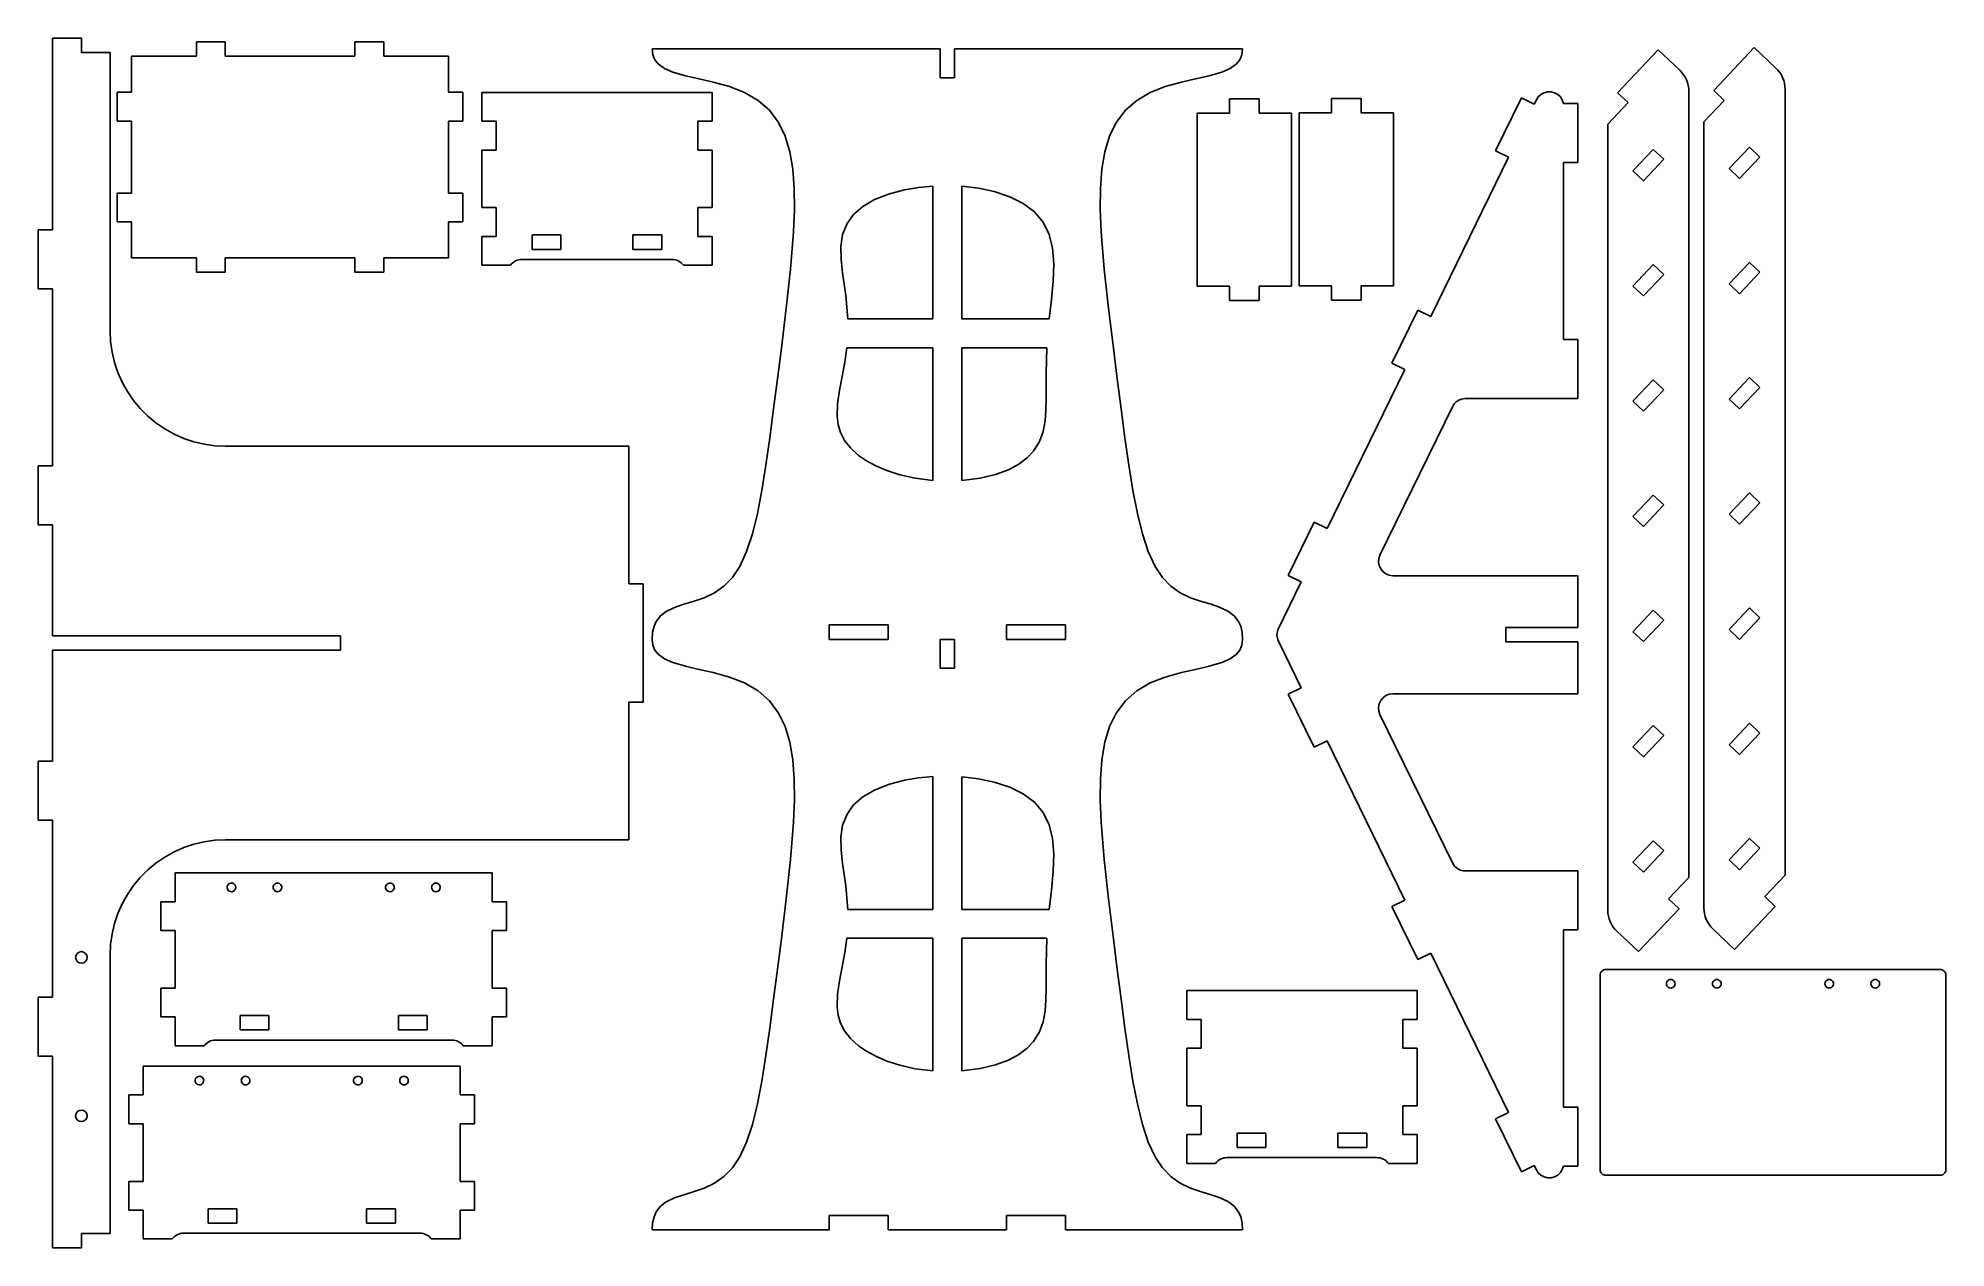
# Model space of a CAD drawing. Header units: centimetres. Extents: x -36 to 30.2, y -21 to 21.
import ezdxf

# ---------------------------------------------------------------- set-up
doc = ezdxf.new("R2010")
doc.units = ezdxf.units.CM
doc.header["$MEASUREMENT"] = 0
doc.layers.add('Capa 1', color=7, linetype='Continuous')

msp = doc.modelspace()

# ---------------------------------------------------------------- linework, layer by layer
at = {"layer": 'Capa 1', "color": 1, "lineweight": 25}
for points in [[(-35.53168, 21.03876), (-35.53168, 21.03876), (-35.53168, 14.38876), (-35.53168, 14.38876)], [(-35.53168, 21.03876), (-35.53168, 21.03876), (-34.5317, 21.03876), (-34.5317, 21.03876)], [(-34.5317, 21.03876), (-34.5317, 21.03876), (-34.5317, 20.53877), (-34.5317, 20.53877)], [(-33.53168, 20.53877), (-33.53168, 20.53877), (-34.5317, 20.53877), (-34.5317, 20.53877)], [(-33.53168, 10.87209), (-33.53168, 10.87209), (-33.53168, 20.53877), (-33.53168, 20.53877)], [(-30.53603, 20.91024), (-30.53603, 20.91024), (-30.53603, 20.41024), (-30.53603, 20.41024)], [(-29.53601, 20.91024), (-29.53601, 20.91024), (-30.53603, 20.91024), (-30.53603, 20.91024)], [(-29.53601, 20.91024), (-29.53601, 20.91024), (-29.53601, 20.41024), (-29.53601, 20.41024)], [(-25.03602, 20.91024), (-25.03602, 20.91024), (-25.03602, 20.41024), (-25.03602, 20.41024)], [(-25.03602, 20.91024), (-25.03602, 20.91024), (-24.03603, 20.91024), (-24.03603, 20.91024)], [(-24.03603, 20.91024), (-24.03603, 20.91024), (-24.03603, 20.41024), (-24.03603, 20.41024)], [(-4.71878, 20.66451), (-4.71878, 20.66451), (-14.71876, 20.66451), (-14.71876, 20.66451)], [(-4.71878, 20.66451), (-4.71878, 20.66451), (-4.71878, 19.66452), (-4.71878, 19.66452)], [(-4.21879, 19.66452), (-4.21879, 19.66452), (-4.21879, 20.66451), (-4.21879, 20.66451)], [(5.78122, 20.66451), (5.78122, 20.66451), (-4.21879, 20.66451), (-4.21879, 20.66451)], [(18.79645, 19.14258), (18.79645, 19.14258), (20.20379, 20.63317), (20.20379, 20.63317)], [(20.20379, 20.63317), (20.20379, 20.63317), (20.95754, 19.92155), (20.95754, 19.92155)], [(22.13399, 19.22105), (22.13399, 19.22105), (23.54133, 20.71168), (23.54133, 20.71168)], [(23.54133, 20.71168), (23.54133, 20.71168), (24.29507, 20.00006), (24.29507, 20.00006)], [(-32.78601, 20.41024), (-32.78601, 20.41024), (-32.78601, 19.16025), (-32.78601, 19.16025)], [(-30.53603, 20.41024), (-30.53603, 20.41024), (-32.78601, 20.41024), (-32.78601, 20.41024)], [(-25.03602, 20.41024), (-25.03602, 20.41024), (-29.53601, 20.41024), (-29.53601, 20.41024)], [(-21.78601, 20.41024), (-21.78601, 20.41024), (-24.03603, 20.41024), (-24.03603, 20.41024)], [(-21.78601, 19.16025), (-21.78601, 19.16025), (-21.78601, 20.41024), (-21.78601, 20.41024)], [(-4.71878, 19.66452), (-4.71878, 19.66452), (-4.21879, 19.66452), (-4.21879, 19.66452)], [(22.13399, 19.22105), (22.13399, 19.22105), (22.49756, 18.8778), (22.49756, 18.8778)], [(24.60858, -8.01932), (24.60858, -8.01932), (24.60858, 19.27291), (24.60858, 19.27291)], [(-33.28604, 18.16026), (-33.28604, 18.16026), (-33.28604, 19.16025), (-33.28604, 19.16025)], [(-33.28604, 19.16025), (-33.28604, 19.16025), (-32.78601, 19.16025), (-32.78601, 19.16025)], [(-21.28602, 19.16025), (-21.28602, 19.16025), (-21.78601, 19.16025), (-21.78601, 19.16025)], [(-21.28602, 18.16026), (-21.28602, 18.16026), (-21.28602, 19.16025), (-21.28602, 19.16025)], [(-20.63481, 19.15487), (-20.63481, 19.15487), (-20.63481, 18.15485), (-20.63481, 18.15485)], [(-12.63483, 19.15487), (-12.63483, 19.15487), (-20.63481, 19.15487), (-20.63481, 19.15487)], [(-12.63483, 18.15485), (-12.63483, 18.15485), (-12.63483, 19.15487), (-12.63483, 19.15487)], [(5.32436, 18.92912), (5.32436, 18.92912), (6.34935, 18.92912), (6.34935, 18.92912)], [(5.32436, 18.92912), (5.32436, 18.92912), (5.32436, 18.42913), (5.32436, 18.42913)], [(6.34935, 18.92912), (6.34935, 18.92912), (6.34935, 18.42913), (6.34935, 18.42913)], [(8.86989, 18.94348), (8.86989, 18.94348), (9.89489, 18.94348), (9.89489, 18.94348)], [(8.86989, 18.94348), (8.86989, 18.94348), (8.86989, 18.44349), (8.86989, 18.44349)], [(9.89489, 18.94348), (9.89489, 18.94348), (9.89489, 18.44349), (9.89489, 18.44349)], [(15.45563, 18.96834), (15.45563, 18.96834), (14.55686, 17.12585), (14.55686, 17.12585)], [(15.45563, 18.96834), (15.45563, 18.96834), (15.905, 18.74912), (15.905, 18.74912)], [(15.905, 18.74912), (15.905, 18.74912), (15.97729, 18.89732), (15.97729, 18.89732)], [(17.41733, 18.77438), (17.41733, 18.77438), (16.91733, 18.77438), (16.91733, 18.77438)], [(17.41733, 16.72435), (17.41733, 16.72435), (17.41733, 18.77438), (17.41733, 18.77438)], [(19.16003, 18.79933), (19.16003, 18.79933), (18.45634, 18.05401), (18.45634, 18.05401)], [(18.79645, 19.14258), (18.79645, 19.14258), (19.16003, 18.79933), (19.16003, 18.79933)], [(21.27101, -8.09783), (21.27101, -8.09783), (21.27101, 19.1944), (21.27101, 19.1944)], [(22.49756, 18.8778), (22.49756, 18.8778), (21.79388, 18.13252), (21.79388, 18.13252)], [(-33.28604, 18.16026), (-33.28604, 18.16026), (-32.78601, 18.16026), (-32.78601, 18.16026)], [(-32.78601, 18.16026), (-32.78601, 18.16026), (-32.78601, 15.66027), (-32.78601, 15.66027)], [(-21.28602, 18.16026), (-21.28602, 18.16026), (-21.78601, 18.16026), (-21.78601, 18.16026)], [(-21.78601, 15.66027), (-21.78601, 15.66027), (-21.78601, 18.16026), (-21.78601, 18.16026)], [(-20.13482, 18.15485), (-20.13482, 18.15485), (-20.63481, 18.15485), (-20.63481, 18.15485)], [(-20.13482, 17.15486), (-20.13482, 17.15486), (-20.13482, 18.15485), (-20.13482, 18.15485)], [(-13.13482, 18.15485), (-13.13482, 18.15485), (-12.63483, 18.15485), (-12.63483, 18.15485)], [(-13.13482, 17.15486), (-13.13482, 17.15486), (-13.13482, 18.15485), (-13.13482, 18.15485)], [(4.19684, 18.42913), (4.19684, 18.42913), (4.19684, 12.42912), (4.19684, 12.42912)], [(5.32436, 18.42913), (5.32436, 18.42913), (4.19684, 18.42913), (4.19684, 18.42913)], [(7.47687, 18.42913), (7.47687, 18.42913), (6.34935, 18.42913), (6.34935, 18.42913)], [(7.47687, 12.42912), (7.47687, 12.42912), (7.47687, 18.42913), (7.47687, 18.42913)], [(7.74238, 18.44349), (7.74238, 18.44349), (7.74238, 12.44348), (7.74238, 12.44348)], [(8.86989, 18.44349), (8.86989, 18.44349), (7.74238, 18.44349), (7.74238, 18.44349)], [(11.0224, 18.44349), (11.0224, 18.44349), (9.89489, 18.44349), (9.89489, 18.44349)], [(11.0224, 12.44348), (11.0224, 12.44348), (11.0224, 18.44349), (11.0224, 18.44349)], [(18.45634, 18.05401), (18.45634, 18.05401), (18.45634, -9.23822), (18.45634, -9.23822)], [(21.79388, 18.13252), (21.79388, 18.13252), (21.79388, -9.15971), (21.79388, -9.15971)], [(23.37129, 17.25411), (23.37129, 17.25411), (22.6676, 16.50879), (22.6676, 16.50879)], [(23.73486, 16.91085), (23.73486, 16.91085), (23.37129, 17.25411), (23.37129, 17.25411)], [(-20.63481, 17.15486), (-20.63481, 17.15486), (-20.63481, 15.15486), (-20.63481, 15.15486)], [(-20.13482, 17.15486), (-20.13482, 17.15486), (-20.63481, 17.15486), (-20.63481, 17.15486)], [(-13.13482, 17.15486), (-13.13482, 17.15486), (-12.63483, 17.15486), (-12.63483, 17.15486)], [(-12.63483, 15.15486), (-12.63483, 15.15486), (-12.63483, 17.15486), (-12.63483, 17.15486)], [(12.30995, 11.37921), (12.30995, 11.37921), (15.00623, 16.90664), (15.00623, 16.90664)], [(14.55686, 17.12585), (14.55686, 17.12585), (15.00623, 16.90664), (15.00623, 16.90664)], [(17.41733, 16.72435), (17.41733, 16.72435), (16.91733, 16.72435), (16.91733, 16.72435)], [(16.91733, 16.72435), (16.91733, 16.72435), (16.91733, 10.57438), (16.91733, 10.57438)], [(20.03375, 17.1756), (20.03375, 17.1756), (19.33007, 16.43028), (19.33007, 16.43028)], [(19.69364, 16.08703), (19.69364, 16.08703), (20.39732, 16.83234), (20.39732, 16.83234)], [(20.39732, 16.83234), (20.39732, 16.83234), (20.03375, 17.1756), (20.03375, 17.1756)], [(23.03117, 16.16554), (23.03117, 16.16554), (23.73486, 16.91085), (23.73486, 16.91085)], [(-4.96876, 15.90169), (-4.96876, 15.90169), (-4.96876, 11.28951), (-4.96876, 11.28951)], [(-3.96878, 11.28951), (-3.96878, 11.28951), (-3.96878, 15.89404), (-3.96878, 15.89404)], [(19.33007, 16.43028), (19.33007, 16.43028), (19.69364, 16.08703), (19.69364, 16.08703)], [(22.6676, 16.50879), (22.6676, 16.50879), (23.03117, 16.16554), (23.03117, 16.16554)], [(-33.28604, 15.66027), (-33.28604, 15.66027), (-33.28604, 14.66025), (-33.28604, 14.66025)], [(-33.28604, 15.66027), (-33.28604, 15.66027), (-32.78601, 15.66027), (-32.78601, 15.66027)], [(-21.28602, 15.66027), (-21.28602, 15.66027), (-21.78601, 15.66027), (-21.78601, 15.66027)], [(-21.28602, 15.66027), (-21.28602, 15.66027), (-21.28602, 14.66025), (-21.28602, 14.66025)], [(-33.28604, 14.66025), (-33.28604, 14.66025), (-32.78601, 14.66025), (-32.78601, 14.66025)], [(-32.78601, 14.66025), (-32.78601, 14.66025), (-32.78601, 13.41025), (-32.78601, 13.41025)], [(-21.28602, 14.66025), (-21.28602, 14.66025), (-21.78601, 14.66025), (-21.78601, 14.66025)], [(-21.78601, 13.41025), (-21.78601, 13.41025), (-21.78601, 14.66025), (-21.78601, 14.66025)], [(-20.13482, 15.15486), (-20.13482, 15.15486), (-20.63481, 15.15486), (-20.63481, 15.15486)], [(-20.13482, 15.15486), (-20.13482, 15.15486), (-20.13482, 14.15488), (-20.13482, 14.15488)], [(-13.13482, 15.15486), (-13.13482, 15.15486), (-12.63483, 15.15486), (-12.63483, 15.15486)], [(-13.13482, 15.15486), (-13.13482, 15.15486), (-13.13482, 14.15488), (-13.13482, 14.15488)], [(-36.03167, 14.38876), (-36.03167, 14.38876), (-36.03167, 12.33877), (-36.03167, 12.33877)], [(-36.03167, 14.38876), (-36.03167, 14.38876), (-35.53168, 14.38876), (-35.53168, 14.38876)], [(-20.63481, 14.15488), (-20.63481, 14.15488), (-20.63481, 13.15486), (-20.63481, 13.15486)], [(-20.13482, 14.15488), (-20.13482, 14.15488), (-20.63481, 14.15488), (-20.63481, 14.15488)], [(-18.88482, 14.20487), (-18.88482, 14.20487), (-18.88482, 13.70487), (-18.88482, 13.70487)], [(-17.88484, 14.20487), (-17.88484, 14.20487), (-18.88482, 14.20487), (-18.88482, 14.20487)], [(-17.88484, 13.70487), (-17.88484, 13.70487), (-17.88484, 14.20487), (-17.88484, 14.20487)], [(-15.38484, 14.20487), (-15.38484, 14.20487), (-14.38482, 14.20487), (-14.38482, 14.20487)], [(-15.38484, 13.70487), (-15.38484, 13.70487), (-15.38484, 14.20487), (-15.38484, 14.20487)], [(-14.38482, 14.20487), (-14.38482, 14.20487), (-14.38482, 13.70487), (-14.38482, 13.70487)], [(-13.13482, 14.15488), (-13.13482, 14.15488), (-12.63483, 14.15488), (-12.63483, 14.15488)], [(-12.63483, 13.15486), (-12.63483, 13.15486), (-12.63483, 14.15488), (-12.63483, 14.15488)], [(-32.78601, 13.41025), (-32.78601, 13.41025), (-30.53603, 13.41025), (-30.53603, 13.41025)], [(-30.53603, 12.91026), (-30.53603, 12.91026), (-30.53603, 13.41025), (-30.53603, 13.41025)], [(-29.53601, 12.91026), (-29.53601, 12.91026), (-29.53601, 13.41025), (-29.53601, 13.41025)], [(-29.53601, 13.41025), (-29.53601, 13.41025), (-25.03602, 13.41025), (-25.03602, 13.41025)], [(-25.03602, 12.91026), (-25.03602, 12.91026), (-25.03602, 13.41025), (-25.03602, 13.41025)], [(-24.03603, 13.41025), (-24.03603, 13.41025), (-21.78601, 13.41025), (-21.78601, 13.41025)], [(-24.03603, 12.91026), (-24.03603, 12.91026), (-24.03603, 13.41025), (-24.03603, 13.41025)], [(-14.03483, 13.35485), (-14.03483, 13.35485), (-19.23481, 13.35485), (-19.23481, 13.35485)], [(-18.88482, 13.70487), (-18.88482, 13.70487), (-17.88484, 13.70487), (-17.88484, 13.70487)], [(-14.38482, 13.70487), (-14.38482, 13.70487), (-15.38484, 13.70487), (-15.38484, 13.70487)], [(23.37129, 13.2541), (23.37129, 13.2541), (22.6676, 12.50879), (22.6676, 12.50879)], [(23.73486, 12.91085), (23.73486, 12.91085), (23.37129, 13.2541), (23.37129, 13.2541)], [(-29.53601, 12.91026), (-29.53601, 12.91026), (-30.53603, 12.91026), (-30.53603, 12.91026)], [(-25.03602, 12.91026), (-25.03602, 12.91026), (-24.03603, 12.91026), (-24.03603, 12.91026)], [(-20.63481, 13.15486), (-20.63481, 13.15486), (-19.63482, 13.15486), (-19.63482, 13.15486)], [(-13.63482, 13.15486), (-13.63482, 13.15486), (-12.63483, 13.15486), (-12.63483, 13.15486)], [(20.03375, 13.17559), (20.03375, 13.17559), (19.33007, 12.43028), (19.33007, 12.43028)], [(19.69364, 12.08702), (19.69364, 12.08702), (20.39732, 12.83234), (20.39732, 12.83234)], [(20.39732, 12.83234), (20.39732, 12.83234), (20.03375, 13.17559), (20.03375, 13.17559)], [(23.03117, 12.16553), (23.03117, 12.16553), (23.73486, 12.91085), (23.73486, 12.91085)], [(-36.03167, 12.33877), (-36.03167, 12.33877), (-35.53168, 12.33877), (-35.53168, 12.33877)], [(-35.53168, 12.33877), (-35.53168, 12.33877), (-35.53168, 6.18876), (-35.53168, 6.18876)], [(4.19684, 12.42912), (4.19684, 12.42912), (5.32436, 12.42912), (5.32436, 12.42912)], [(5.32436, 11.92913), (5.32436, 11.92913), (5.32436, 12.42912), (5.32436, 12.42912)], [(6.34935, 11.92913), (6.34935, 11.92913), (5.32436, 11.92913), (5.32436, 11.92913)], [(6.34935, 11.92913), (6.34935, 11.92913), (6.34935, 12.42912), (6.34935, 12.42912)], [(6.34935, 12.42912), (6.34935, 12.42912), (7.47687, 12.42912), (7.47687, 12.42912)], [(7.74238, 12.44348), (7.74238, 12.44348), (8.86989, 12.44348), (8.86989, 12.44348)], [(8.86989, 11.94349), (8.86989, 11.94349), (8.86989, 12.44348), (8.86989, 12.44348)], [(9.89489, 11.94349), (9.89489, 11.94349), (8.86989, 11.94349), (8.86989, 11.94349)], [(9.89489, 11.94349), (9.89489, 11.94349), (9.89489, 12.44348), (9.89489, 12.44348)], [(9.89489, 12.44348), (9.89489, 12.44348), (11.0224, 12.44348), (11.0224, 12.44348)], [(19.33007, 12.43028), (19.33007, 12.43028), (19.69364, 12.08702), (19.69364, 12.08702)], [(22.6676, 12.50879), (22.6676, 12.50879), (23.03117, 12.16553), (23.03117, 12.16553)], [(-4.96876, 11.28951), (-4.96876, 11.28951), (-7.92112, 11.28951), (-7.92112, 11.28951)], [(-0.9327, 11.28951), (-0.9327, 11.28951), (-3.96878, 11.28951), (-3.96878, 11.28951)], [(11.86055, 11.59842), (11.86055, 11.59842), (10.96178, 9.75597), (10.96178, 9.75597)], [(11.86055, 11.59842), (11.86055, 11.59842), (12.30995, 11.37921), (12.30995, 11.37921)], [(-7.95764, 10.28953), (-7.95764, 10.28953), (-4.96876, 10.28953), (-4.96876, 10.28953)], [(-4.96876, 10.28953), (-4.96876, 10.28953), (-4.96876, 5.68253), (-4.96876, 5.68253)], [(-3.96878, 5.6825), (-3.96878, 5.6825), (-3.96878, 10.28953), (-3.96878, 10.28953)], [(-3.96878, 10.28953), (-3.96878, 10.28953), (-1.01882, 10.28953), (-1.01882, 10.28953)], [(17.41733, 10.57438), (17.41733, 10.57438), (16.91733, 10.57438), (16.91733, 10.57438)], [(17.41733, 8.52439), (17.41733, 8.52439), (17.41733, 10.57438), (17.41733, 10.57438)], [(8.71486, 4.00933), (8.71486, 4.00933), (11.41118, 9.53675), (11.41118, 9.53675)], [(10.96178, 9.75597), (10.96178, 9.75597), (11.41118, 9.53675), (11.41118, 9.53675)], [(20.03375, 9.17558), (20.03375, 9.17558), (19.33007, 8.43027), (19.33007, 8.43027)], [(19.69364, 8.08702), (19.69364, 8.08702), (20.39732, 8.83233), (20.39732, 8.83233)], [(20.39732, 8.83233), (20.39732, 8.83233), (20.03375, 9.17558), (20.03375, 9.17558)], [(23.37129, 9.25409), (23.37129, 9.25409), (22.6676, 8.50878), (22.6676, 8.50878)], [(23.03117, 8.16553), (23.03117, 8.16553), (23.73486, 8.91084), (23.73486, 8.91084)], [(23.73486, 8.91084), (23.73486, 8.91084), (23.37129, 9.25409), (23.37129, 9.25409)], [(10.54906, 3.09359), (10.54906, 3.09359), (13.06126, 8.24358), (13.06126, 8.24358)], [(17.41733, 8.52439), (17.41733, 8.52439), (13.51063, 8.52439), (13.51063, 8.52439)], [(19.33007, 8.43027), (19.33007, 8.43027), (19.69364, 8.08702), (19.69364, 8.08702)], [(22.6676, 8.50878), (22.6676, 8.50878), (23.03117, 8.16553), (23.03117, 8.16553)], [(-15.53168, 6.87212), (-15.53168, 6.87212), (-29.53167, 6.87212), (-29.53167, 6.87212)], [(-15.53168, 2.08877), (-15.53168, 2.08877), (-15.53168, 6.87212), (-15.53168, 6.87212)], [(-36.03167, 6.18876), (-36.03167, 6.18876), (-36.03167, 4.13876), (-36.03167, 4.13876)], [(-36.03167, 6.18876), (-36.03167, 6.18876), (-35.53168, 6.18876), (-35.53168, 6.18876)], [(20.03375, 5.17558), (20.03375, 5.17558), (19.33007, 4.4303), (19.33007, 4.4303)], [(19.69364, 4.08705), (19.69364, 4.08705), (20.39732, 4.83233), (20.39732, 4.83233)], [(20.39732, 4.83233), (20.39732, 4.83233), (20.03375, 5.17558), (20.03375, 5.17558)], [(23.37129, 5.25409), (23.37129, 5.25409), (22.6676, 4.50878), (22.6676, 4.50878)], [(23.03117, 4.16552), (23.03117, 4.16552), (23.73486, 4.91084), (23.73486, 4.91084)], [(23.73486, 4.91084), (23.73486, 4.91084), (23.37129, 5.25409), (23.37129, 5.25409)], [(-36.03167, 4.13876), (-36.03167, 4.13876), (-35.53168, 4.13876), (-35.53168, 4.13876)], [(-35.53168, 4.13876), (-35.53168, 4.13876), (-35.53168, 0.28876), (-35.53168, 0.28876)], [(8.26549, 4.22854), (8.26549, 4.22854), (7.36672, 2.38605), (7.36672, 2.38605)], [(8.26549, 4.22854), (8.26549, 4.22854), (8.71486, 4.00933), (8.71486, 4.00933)], [(19.33007, 4.4303), (19.33007, 4.4303), (19.69364, 4.08705), (19.69364, 4.08705)], [(22.6676, 4.50878), (22.6676, 4.50878), (23.03117, 4.16552), (23.03117, 4.16552)], [(-15.03169, 2.08877), (-15.03169, 2.08877), (-15.53168, 2.08877), (-15.53168, 2.08877)], [(-15.03169, 2.08877), (-15.03169, 2.08877), (-15.03169, -2.01121), (-15.03169, -2.01121)], [(7.02425, 0.54357), (7.02425, 0.54357), (7.81609, 2.16684), (7.81609, 2.16684)], [(7.36672, 2.38605), (7.36672, 2.38605), (7.81609, 2.16684), (7.81609, 2.16684)], [(17.41733, 2.37438), (17.41733, 2.37438), (10.99846, 2.37438), (10.99846, 2.37438)], [(17.41733, 2.37438), (17.41733, 2.37438), (17.41733, 0.57436), (17.41733, 0.57436)], [(-6.51876, 0.66451), (-6.51876, 0.66451), (-8.56879, 0.66451), (-8.56879, 0.66451)], [(-8.56879, 0.66451), (-8.56879, 0.66451), (-8.56879, 0.16452), (-8.56879, 0.16452)], [(-6.51876, 0.16452), (-6.51876, 0.16452), (-6.51876, 0.66451), (-6.51876, 0.66451)], [(-2.41878, 0.16452), (-2.41878, 0.16452), (-2.41878, 0.66451), (-2.41878, 0.66451)], [(-2.41878, 0.66451), (-2.41878, 0.66451), (-0.36879, 0.66451), (-0.36879, 0.66451)], [(-0.36879, 0.66451), (-0.36879, 0.66451), (-0.36879, 0.16452), (-0.36879, 0.16452)], [(20.03375, 1.17557), (20.03375, 1.17557), (19.33007, 0.43029), (19.33007, 0.43029)], [(19.69364, 0.08704), (19.69364, 0.08704), (20.39732, 0.83232), (20.39732, 0.83232)], [(20.39732, 0.83232), (20.39732, 0.83232), (20.03375, 1.17557), (20.03375, 1.17557)], [(23.37129, 1.25408), (23.37129, 1.25408), (22.6676, 0.5088), (22.6676, 0.5088)], [(23.03117, 0.16555), (23.03117, 0.16555), (23.73486, 0.91083), (23.73486, 0.91083)], [(23.73486, 0.91083), (23.73486, 0.91083), (23.37129, 1.25408), (23.37129, 1.25408)], [(-25.5317, 0.28876), (-25.5317, 0.28876), (-35.53168, 0.28876), (-35.53168, 0.28876)], [(-25.5317, -0.21123), (-25.5317, -0.21123), (-25.5317, 0.28876), (-25.5317, 0.28876)], [(-8.56879, 0.16452), (-8.56879, 0.16452), (-6.51876, 0.16452), (-6.51876, 0.16452)], [(-4.21879, 0.16452), (-4.21879, 0.16452), (-4.71878, 0.16452), (-4.71878, 0.16452)], [(-4.71878, 0.16452), (-4.71878, 0.16452), (-4.71878, -0.83546), (-4.71878, -0.83546)], [(-4.21879, -0.83546), (-4.21879, -0.83546), (-4.21879, 0.16452), (-4.21879, 0.16452)], [(-0.36879, 0.16452), (-0.36879, 0.16452), (-2.41878, 0.16452), (-2.41878, 0.16452)], [(7.02425, 0.10517), (7.02425, 0.10517), (7.81609, -1.5181), (7.81609, -1.5181)], [(17.41733, 0.57436), (17.41733, 0.57436), (14.91733, 0.57436), (14.91733, 0.57436)], [(14.91733, 0.57436), (14.91733, 0.57436), (14.91733, 0.07437), (14.91733, 0.07437)], [(14.91733, 0.07437), (14.91733, 0.07437), (17.41733, 0.07437), (17.41733, 0.07437)], [(17.41733, 0.07437), (17.41733, 0.07437), (17.41733, -1.72564), (17.41733, -1.72564)], [(19.33007, 0.43029), (19.33007, 0.43029), (19.69364, 0.08704), (19.69364, 0.08704)], [(22.6676, 0.5088), (22.6676, 0.5088), (23.03117, 0.16555), (23.03117, 0.16555)], [(-35.53168, -0.21123), (-35.53168, -0.21123), (-35.53168, -4.06124), (-35.53168, -4.06124)], [(-35.53168, -0.21123), (-35.53168, -0.21123), (-25.5317, -0.21123), (-25.5317, -0.21123)], [(-4.71878, -0.83546), (-4.71878, -0.83546), (-4.21879, -0.83546), (-4.21879, -0.83546)], [(7.36672, -1.73732), (7.36672, -1.73732), (7.81609, -1.5181), (7.81609, -1.5181)], [(8.26549, -3.57981), (8.26549, -3.57981), (7.36672, -1.73732), (7.36672, -1.73732)], [(17.41733, -1.72564), (17.41733, -1.72564), (10.99846, -1.72564), (10.99846, -1.72564)], [(-15.03169, -2.01121), (-15.03169, -2.01121), (-15.53168, -2.01121), (-15.53168, -2.01121)], [(-15.53168, -6.79456), (-15.53168, -6.79456), (-15.53168, -2.01121), (-15.53168, -2.01121)], [(10.54906, -2.44485), (10.54906, -2.44485), (13.06126, -7.59484), (13.06126, -7.59484)], [(20.03375, -2.8244), (20.03375, -2.8244), (19.33007, -3.56971), (19.33007, -3.56971)], [(19.69364, -3.91297), (19.69364, -3.91297), (20.39732, -3.16765), (20.39732, -3.16765)], [(20.39732, -3.16765), (20.39732, -3.16765), (20.03375, -2.8244), (20.03375, -2.8244)], [(23.37129, -2.74592), (23.37129, -2.74592), (22.6676, -3.4912), (22.6676, -3.4912)], [(23.03117, -3.83445), (23.03117, -3.83445), (23.73486, -3.08914), (23.73486, -3.08914)], [(23.73486, -3.08914), (23.73486, -3.08914), (23.37129, -2.74592), (23.37129, -2.74592)], [(8.26549, -3.57981), (8.26549, -3.57981), (8.71486, -3.36059), (8.71486, -3.36059)], [(8.71486, -3.36059), (8.71486, -3.36059), (11.41118, -8.88802), (11.41118, -8.88802)], [(19.33007, -3.56971), (19.33007, -3.56971), (19.69364, -3.91297), (19.69364, -3.91297)], [(22.6676, -3.4912), (22.6676, -3.4912), (23.03117, -3.83445), (23.03117, -3.83445)], [(-36.03167, -6.11123), (-36.03167, -6.11123), (-36.03167, -4.06124), (-36.03167, -4.06124)], [(-36.03167, -4.06124), (-36.03167, -4.06124), (-35.53168, -4.06124), (-35.53168, -4.06124)], [(-4.96876, -4.5983), (-4.96876, -4.5983), (-4.96876, -9.21048), (-4.96876, -9.21048)], [(-3.96878, -9.21048), (-3.96878, -9.21048), (-3.96878, -4.60599), (-3.96878, -4.60599)], [(-36.03167, -6.11123), (-36.03167, -6.11123), (-35.53168, -6.11123), (-35.53168, -6.11123)], [(-35.53168, -6.11123), (-35.53168, -6.11123), (-35.53168, -12.26124), (-35.53168, -12.26124)], [(-15.53168, -6.79456), (-15.53168, -6.79456), (-29.53167, -6.79456), (-29.53167, -6.79456)], [(20.03375, -6.8244), (20.03375, -6.8244), (19.33007, -7.56972), (19.33007, -7.56972)], [(19.69364, -7.91297), (19.69364, -7.91297), (20.39732, -7.16766), (20.39732, -7.16766)], [(20.39732, -7.16766), (20.39732, -7.16766), (20.03375, -6.8244), (20.03375, -6.8244)], [(23.37129, -6.74589), (23.37129, -6.74589), (22.6676, -7.49121), (22.6676, -7.49121)], [(23.03117, -7.83446), (23.03117, -7.83446), (23.73486, -7.08915), (23.73486, -7.08915)], [(23.73486, -7.08915), (23.73486, -7.08915), (23.37129, -6.74589), (23.37129, -6.74589)], [(-31.27286, -7.94558), (-31.27286, -7.94558), (-31.27286, -8.94556), (-31.27286, -8.94556)], [(-20.27286, -7.94558), (-20.27286, -7.94558), (-31.27286, -7.94558), (-31.27286, -7.94558)], [(-20.27286, -8.94556), (-20.27286, -8.94556), (-20.27286, -7.94558), (-20.27286, -7.94558)], [(17.41733, -7.87562), (17.41733, -7.87562), (13.51063, -7.87562), (13.51063, -7.87562)], [(17.41733, -7.87562), (17.41733, -7.87562), (17.41733, -9.92564), (17.41733, -9.92564)], [(19.33007, -7.56972), (19.33007, -7.56972), (19.69364, -7.91297), (19.69364, -7.91297)], [(22.6676, -7.49121), (22.6676, -7.49121), (23.03117, -7.83446), (23.03117, -7.83446)], [(20.56736, -8.84311), (20.56736, -8.84311), (21.27101, -8.09783), (21.27101, -8.09783)], [(23.9049, -8.76459), (23.9049, -8.76459), (24.60858, -8.01932), (24.60858, -8.01932)], [(-31.77285, -9.94558), (-31.77285, -9.94558), (-31.77285, -8.94556), (-31.77285, -8.94556)], [(-31.77285, -8.94556), (-31.77285, -8.94556), (-31.27286, -8.94556), (-31.27286, -8.94556)], [(-19.77287, -8.94556), (-19.77287, -8.94556), (-20.27286, -8.94556), (-20.27286, -8.94556)], [(-19.77287, -9.94558), (-19.77287, -9.94558), (-19.77287, -8.94556), (-19.77287, -8.94556)], [(-4.96876, -9.21048), (-4.96876, -9.21048), (-7.92112, -9.21048), (-7.92112, -9.21048)], [(-0.9327, -9.21048), (-0.9327, -9.21048), (-3.96878, -9.21048), (-3.96878, -9.21048)], [(10.96178, -9.10723), (10.96178, -9.10723), (11.41118, -8.88802), (11.41118, -8.88802)], [(11.86055, -10.94969), (11.86055, -10.94969), (10.96178, -9.10723), (10.96178, -9.10723)], [(20.93094, -9.18636), (20.93094, -9.18636), (19.5236, -10.67699), (19.5236, -10.67699)], [(20.93094, -9.18636), (20.93094, -9.18636), (20.56736, -8.84311), (20.56736, -8.84311)], [(24.26847, -9.10785), (24.26847, -9.10785), (22.86114, -10.59847), (22.86114, -10.59847)], [(24.26847, -9.10785), (24.26847, -9.10785), (23.9049, -8.76459), (23.9049, -8.76459)], [(17.41733, -9.92564), (17.41733, -9.92564), (16.91733, -9.92564), (16.91733, -9.92564)], [(16.91733, -16.07562), (16.91733, -16.07562), (16.91733, -9.92564), (16.91733, -9.92564)], [(22.86114, -10.59847), (22.86114, -10.59847), (22.10739, -9.88685), (22.10739, -9.88685)], [(-31.77285, -9.94558), (-31.77285, -9.94558), (-31.27286, -9.94558), (-31.27286, -9.94558)], [(-31.27286, -9.94558), (-31.27286, -9.94558), (-31.27286, -11.94558), (-31.27286, -11.94558)], [(-19.77287, -9.94558), (-19.77287, -9.94558), (-20.27286, -9.94558), (-20.27286, -9.94558)], [(-20.27286, -11.94558), (-20.27286, -11.94558), (-20.27286, -9.94558), (-20.27286, -9.94558)], [(-7.95764, -10.21046), (-7.95764, -10.21046), (-4.96876, -10.21046), (-4.96876, -10.21046)], [(-4.96876, -10.21046), (-4.96876, -10.21046), (-4.96876, -14.81749), (-4.96876, -14.81749)], [(-3.96878, -14.81753), (-3.96878, -14.81753), (-3.96878, -10.21046), (-3.96878, -10.21046)], [(-3.96878, -10.21046), (-3.96878, -10.21046), (-1.01882, -10.21046), (-1.01882, -10.21046)], [(19.5236, -10.67699), (19.5236, -10.67699), (18.76986, -9.96536), (18.76986, -9.96536)], [(-33.53168, -10.79457), (-33.53168, -10.79457), (-33.53168, -20.46124), (-33.53168, -20.46124)], [(11.86055, -10.94969), (11.86055, -10.94969), (12.30995, -10.73047), (12.30995, -10.73047)], [(12.30995, -10.73047), (12.30995, -10.73047), (15.00623, -16.2579), (15.00623, -16.2579)], [(18.19213, -11.49248), (18.19213, -11.49248), (18.19213, -18.2425), (18.19213, -18.2425)], [(29.99213, -11.29249), (29.99213, -11.29249), (18.39212, -11.29249), (18.39212, -11.29249)], [(30.19212, -18.2425), (30.19212, -18.2425), (30.19212, -11.49248), (30.19212, -11.49248)], [(-36.03167, -14.31123), (-36.03167, -14.31123), (-36.03167, -12.26124), (-36.03167, -12.26124)], [(-36.03167, -12.26124), (-36.03167, -12.26124), (-35.53168, -12.26124), (-35.53168, -12.26124)], [(-31.77285, -11.94558), (-31.77285, -11.94558), (-31.77285, -12.94557), (-31.77285, -12.94557)], [(-31.77285, -11.94558), (-31.77285, -11.94558), (-31.27286, -11.94558), (-31.27286, -11.94558)], [(-19.77287, -11.94558), (-19.77287, -11.94558), (-20.27286, -11.94558), (-20.27286, -11.94558)], [(-19.77287, -11.94558), (-19.77287, -11.94558), (-19.77287, -12.94557), (-19.77287, -12.94557)], [(3.83911, -12.02799), (3.83911, -12.02799), (3.83911, -13.02801), (3.83911, -13.02801)], [(11.83909, -12.02799), (11.83909, -12.02799), (3.83911, -12.02799), (3.83911, -12.02799)], [(11.83909, -13.02801), (11.83909, -13.02801), (11.83909, -12.02799), (11.83909, -12.02799)], [(-31.77285, -12.94557), (-31.77285, -12.94557), (-31.27286, -12.94557), (-31.27286, -12.94557)], [(-31.27286, -12.94557), (-31.27286, -12.94557), (-31.27286, -13.94559), (-31.27286, -13.94559)], [(-29.02288, -12.89558), (-29.02288, -12.89558), (-29.02288, -13.39557), (-29.02288, -13.39557)], [(-28.02286, -12.89558), (-28.02286, -12.89558), (-29.02288, -12.89558), (-29.02288, -12.89558)], [(-28.02286, -13.39557), (-28.02286, -13.39557), (-28.02286, -12.89558), (-28.02286, -12.89558)], [(-23.52286, -12.89558), (-23.52286, -12.89558), (-22.52288, -12.89558), (-22.52288, -12.89558)], [(-23.52286, -13.39557), (-23.52286, -13.39557), (-23.52286, -12.89558), (-23.52286, -12.89558)], [(-22.52288, -12.89558), (-22.52288, -12.89558), (-22.52288, -13.39557), (-22.52288, -13.39557)], [(-19.77287, -12.94557), (-19.77287, -12.94557), (-20.27286, -12.94557), (-20.27286, -12.94557)], [(-20.27286, -13.94559), (-20.27286, -13.94559), (-20.27286, -12.94557), (-20.27286, -12.94557)], [(4.33911, -13.02801), (4.33911, -13.02801), (3.83911, -13.02801), (3.83911, -13.02801)], [(4.33911, -14.02799), (4.33911, -14.02799), (4.33911, -13.02801), (4.33911, -13.02801)], [(11.3391, -13.02801), (11.3391, -13.02801), (11.83909, -13.02801), (11.83909, -13.02801)], [(11.3391, -14.02799), (11.3391, -14.02799), (11.3391, -13.02801), (11.3391, -13.02801)], [(-21.67286, -13.74556), (-21.67286, -13.74556), (-29.87286, -13.74556), (-29.87286, -13.74556)], [(-29.02288, -13.39557), (-29.02288, -13.39557), (-28.02286, -13.39557), (-28.02286, -13.39557)], [(-22.52288, -13.39557), (-22.52288, -13.39557), (-23.52286, -13.39557), (-23.52286, -13.39557)], [(-36.03167, -14.31123), (-36.03167, -14.31123), (-35.53168, -14.31123), (-35.53168, -14.31123)], [(-35.53168, -14.31123), (-35.53168, -14.31123), (-35.53168, -20.96123), (-35.53168, -20.96123)], [(-31.27286, -13.94559), (-31.27286, -13.94559), (-30.27288, -13.94559), (-30.27288, -13.94559)], [(-21.27288, -13.94559), (-21.27288, -13.94559), (-20.27286, -13.94559), (-20.27286, -13.94559)], [(3.83911, -14.02799), (3.83911, -14.02799), (3.83911, -16.02799), (3.83911, -16.02799)], [(4.33911, -14.02799), (4.33911, -14.02799), (3.83911, -14.02799), (3.83911, -14.02799)], [(11.3391, -14.02799), (11.3391, -14.02799), (11.83909, -14.02799), (11.83909, -14.02799)], [(11.83909, -16.02799), (11.83909, -16.02799), (11.83909, -14.02799), (11.83909, -14.02799)], [(-32.38148, -14.65363), (-32.38148, -14.65363), (-32.38148, -15.65361), (-32.38148, -15.65361)], [(-21.38148, -14.65363), (-21.38148, -14.65363), (-32.38148, -14.65363), (-32.38148, -14.65363)], [(-21.38148, -15.65361), (-21.38148, -15.65361), (-21.38148, -14.65363), (-21.38148, -14.65363)], [(-32.88147, -16.65363), (-32.88147, -16.65363), (-32.88147, -15.65361), (-32.88147, -15.65361)], [(-32.88147, -15.65361), (-32.88147, -15.65361), (-32.38148, -15.65361), (-32.38148, -15.65361)], [(-20.88149, -15.65361), (-20.88149, -15.65361), (-21.38148, -15.65361), (-21.38148, -15.65361)], [(-20.88149, -16.65363), (-20.88149, -16.65363), (-20.88149, -15.65361), (-20.88149, -15.65361)], [(4.33911, -16.02799), (4.33911, -16.02799), (3.83911, -16.02799), (3.83911, -16.02799)], [(4.33911, -16.02799), (4.33911, -16.02799), (4.33911, -17.02801), (4.33911, -17.02801)], [(11.3391, -16.02799), (11.3391, -16.02799), (11.83909, -16.02799), (11.83909, -16.02799)], [(11.3391, -16.02799), (11.3391, -16.02799), (11.3391, -17.02801), (11.3391, -17.02801)], [(14.55686, -16.47711), (14.55686, -16.47711), (15.00623, -16.2579), (15.00623, -16.2579)], [(15.45563, -18.3196), (15.45563, -18.3196), (14.55686, -16.47711), (14.55686, -16.47711)], [(17.41733, -16.07562), (17.41733, -16.07562), (16.91733, -16.07562), (16.91733, -16.07562)], [(17.41733, -16.07562), (17.41733, -16.07562), (17.41733, -18.12564), (17.41733, -18.12564)], [(-32.88147, -16.65363), (-32.88147, -16.65363), (-32.38148, -16.65363), (-32.38148, -16.65363)], [(-32.38148, -16.65363), (-32.38148, -16.65363), (-32.38148, -18.65363), (-32.38148, -18.65363)], [(-20.88149, -16.65363), (-20.88149, -16.65363), (-21.38148, -16.65363), (-21.38148, -16.65363)], [(-21.38148, -18.65363), (-21.38148, -18.65363), (-21.38148, -16.65363), (-21.38148, -16.65363)], [(3.83911, -17.02801), (3.83911, -17.02801), (3.83911, -18.028), (3.83911, -18.028)], [(4.33911, -17.02801), (4.33911, -17.02801), (3.83911, -17.02801), (3.83911, -17.02801)], [(5.5891, -16.97799), (5.5891, -16.97799), (5.5891, -17.47798), (5.5891, -17.47798)], [(6.58909, -16.97799), (6.58909, -16.97799), (5.5891, -16.97799), (5.5891, -16.97799)], [(6.58909, -17.47798), (6.58909, -17.47798), (6.58909, -16.97799), (6.58909, -16.97799)], [(9.08908, -16.97799), (9.08908, -16.97799), (10.0891, -16.97799), (10.0891, -16.97799)], [(9.08908, -17.47798), (9.08908, -17.47798), (9.08908, -16.97799), (9.08908, -16.97799)], [(10.0891, -16.97799), (10.0891, -16.97799), (10.0891, -17.47798), (10.0891, -17.47798)], [(11.3391, -17.02801), (11.3391, -17.02801), (11.83909, -17.02801), (11.83909, -17.02801)], [(11.83909, -18.028), (11.83909, -18.028), (11.83909, -17.02801), (11.83909, -17.02801)], [(10.43909, -17.82801), (10.43909, -17.82801), (5.23911, -17.82801), (5.23911, -17.82801)], [(5.5891, -17.47798), (5.5891, -17.47798), (6.58909, -17.47798), (6.58909, -17.47798)], [(10.0891, -17.47798), (10.0891, -17.47798), (9.08908, -17.47798), (9.08908, -17.47798)], [(3.83911, -18.028), (3.83911, -18.028), (4.8391, -18.028), (4.8391, -18.028)], [(10.83911, -18.028), (10.83911, -18.028), (11.83909, -18.028), (11.83909, -18.028)], [(15.45563, -18.3196), (15.45563, -18.3196), (15.905, -18.10039), (15.905, -18.10039)], [(15.905, -18.10039), (15.905, -18.10039), (15.97729, -18.24855), (15.97729, -18.24855)], [(17.41733, -18.12564), (17.41733, -18.12564), (16.91733, -18.12564), (16.91733, -18.12564)], [(18.39212, -18.44249), (18.39212, -18.44249), (29.99213, -18.44249), (29.99213, -18.44249)], [(-32.88147, -18.65363), (-32.88147, -18.65363), (-32.88147, -19.65362), (-32.88147, -19.65362)], [(-32.88147, -18.65363), (-32.88147, -18.65363), (-32.38148, -18.65363), (-32.38148, -18.65363)], [(-20.88149, -18.65363), (-20.88149, -18.65363), (-21.38148, -18.65363), (-21.38148, -18.65363)], [(-20.88149, -18.65363), (-20.88149, -18.65363), (-20.88149, -19.65362), (-20.88149, -19.65362)], [(-32.88147, -19.65362), (-32.88147, -19.65362), (-32.38148, -19.65362), (-32.38148, -19.65362)], [(-32.38148, -19.65362), (-32.38148, -19.65362), (-32.38148, -20.65364), (-32.38148, -20.65364)], [(-30.13149, -19.60363), (-30.13149, -19.60363), (-30.13149, -20.10362), (-30.13149, -20.10362)], [(-29.13148, -19.60363), (-29.13148, -19.60363), (-30.13149, -19.60363), (-30.13149, -19.60363)], [(-29.13148, -20.10362), (-29.13148, -20.10362), (-29.13148, -19.60363), (-29.13148, -19.60363)], [(-24.63148, -19.60363), (-24.63148, -19.60363), (-23.63149, -19.60363), (-23.63149, -19.60363)], [(-24.63148, -20.10362), (-24.63148, -20.10362), (-24.63148, -19.60363), (-24.63148, -19.60363)], [(-23.63149, -19.60363), (-23.63149, -19.60363), (-23.63149, -20.10362), (-23.63149, -20.10362)], [(-20.88149, -19.65362), (-20.88149, -19.65362), (-21.38148, -19.65362), (-21.38148, -19.65362)], [(-21.38148, -20.65364), (-21.38148, -20.65364), (-21.38148, -19.65362), (-21.38148, -19.65362)], [(-6.51876, -19.83547), (-6.51876, -19.83547), (-8.56879, -19.83547), (-8.56879, -19.83547)], [(-8.56879, -19.83547), (-8.56879, -19.83547), (-8.56879, -20.33547), (-8.56879, -20.33547)], [(-6.51876, -20.33547), (-6.51876, -20.33547), (-6.51876, -19.83547), (-6.51876, -19.83547)], [(-2.41878, -19.83547), (-2.41878, -19.83547), (-0.36879, -19.83547), (-0.36879, -19.83547)], [(-2.41878, -20.33547), (-2.41878, -20.33547), (-2.41878, -19.83547), (-2.41878, -19.83547)], [(-0.36879, -19.83547), (-0.36879, -19.83547), (-0.36879, -20.33547), (-0.36879, -20.33547)], [(-34.5317, -20.46124), (-34.5317, -20.46124), (-33.53168, -20.46124), (-33.53168, -20.46124)], [(-34.5317, -20.96123), (-34.5317, -20.96123), (-34.5317, -20.46124), (-34.5317, -20.46124)], [(-22.78148, -20.45361), (-22.78148, -20.45361), (-30.98148, -20.45361), (-30.98148, -20.45361)], [(-30.13149, -20.10362), (-30.13149, -20.10362), (-29.13148, -20.10362), (-29.13148, -20.10362)], [(-23.63149, -20.10362), (-23.63149, -20.10362), (-24.63148, -20.10362), (-24.63148, -20.10362)], [(-14.71876, -20.33547), (-14.71876, -20.33547), (-8.56879, -20.33547), (-8.56879, -20.33547)], [(-6.51876, -20.33547), (-6.51876, -20.33547), (-2.41878, -20.33547), (-2.41878, -20.33547)], [(-0.36879, -20.33547), (-0.36879, -20.33547), (5.78122, -20.33547), (5.78122, -20.33547)], [(-34.5317, -20.96123), (-34.5317, -20.96123), (-35.53168, -20.96123), (-35.53168, -20.96123)], [(-32.38148, -20.65364), (-32.38148, -20.65364), (-31.38149, -20.65364), (-31.38149, -20.65364)], [(-22.3815, -20.65364), (-22.3815, -20.65364), (-21.38148, -20.65364), (-21.38148, -20.65364)]]:
    msp.add_open_spline(points, degree=3, dxfattribs=at)
for points, knots in [([(-14.71876, 20.66451), (-14.71876, 20.66451), (-14.69329, 20.45983), (-14.69329, 20.45983), (-14.69329, 20.45983), (-14.69329, 20.45983), (-14.62154, 20.29028), (-14.62154, 20.29028), (-14.62154, 20.29028), (-14.62154, 20.29028), (-14.51034, 20.15037), (-14.51034, 20.15037), (-14.51034, 20.15037), (-14.51034, 20.15037), (-14.28294, 19.98495), (-14.28294, 19.98495), (-14.28294, 19.98495), (-14.28294, 19.98495), (-13.99934, 19.8594), (-13.99934, 19.8594), (-13.99934, 19.8594), (-13.99934, 19.8594), (-13.56211, 19.73109), (-13.56211, 19.73109), (-13.56211, 19.73109), (-13.56211, 19.73109), (-13.08713, 19.62318), (-13.08713, 19.62318), (-13.08713, 19.62318), (-13.08713, 19.62318), (-12.60118, 19.51389), (-12.60118, 19.51389), (-12.60118, 19.51389), (-12.60118, 19.51389), (-12.03314, 19.3569), (-12.03314, 19.3569), (-12.03314, 19.3569), (-12.03314, 19.3569), (-11.50697, 19.1507), (-11.50697, 19.1507), (-11.50697, 19.1507), (-11.50697, 19.1507), (-11.04116, 18.87949), (-11.04116, 18.87949), (-11.04116, 18.87949), (-11.04116, 18.87949), (-10.64697, 18.53324), (-10.64697, 18.53324), (-10.64697, 18.53324), (-10.64697, 18.53324), (-10.3294, 18.10666), (-10.3294, 18.10666), (-10.3294, 18.10666), (-10.3294, 18.10666), (-10.10238, 17.63471), (-10.10238, 17.63471), (-10.10238, 17.63471), (-10.10238, 17.63471), (-9.93947, 17.09285), (-9.93947, 17.09285), (-9.93947, 17.09285), (-9.93947, 17.09285), (-9.83558, 16.48441), (-9.83558, 16.48441), (-9.83558, 16.48441), (-9.83558, 16.48441), (-9.78421, 15.81427), (-9.78421, 15.81427), (-9.78421, 15.81427), (-9.78421, 15.81427), (-9.77783, 15.08868), (-9.77783, 15.08868), (-9.77783, 15.08868), (-9.77783, 15.08868), (-9.80849, 14.31476), (-9.80849, 14.31476), (-9.80849, 14.31476), (-9.80849, 14.31476), (-9.91273, 13.02034), (-9.91273, 13.02034), (-9.91273, 13.02034), (-9.91273, 13.02034), (-10.06104, 11.66), (-10.06104, 11.66), (-10.06104, 11.66), (-10.06104, 11.66), (-10.2308, 10.26942), (-10.2308, 10.26942), (-10.2308, 10.26942), (-10.2308, 10.26942), (-10.36513, 9.20981), (-10.36513, 9.20981), (-10.36513, 9.20981), (-10.36513, 9.20981), (-10.49947, 8.17025), (-10.49947, 8.17025), (-10.49947, 8.17025), (-10.49947, 8.17025), (-10.63328, 7.16667), (-10.63328, 7.16667), (-10.63328, 7.16667), (-10.63328, 7.16667), (-10.76892, 6.21438), (-10.76892, 6.21438), (-10.76892, 6.21438), (-10.76892, 6.21438), (-10.91123, 5.32774), (-10.91123, 5.32774), (-10.91123, 5.32774), (-10.91123, 5.32774), (-11.06409, 4.53339), (-11.06409, 4.53339), (-11.06409, 4.53339), (-11.06409, 4.53339), (-11.23762, 3.82526), (-11.23762, 3.82526), (-11.23762, 3.82526), (-11.23762, 3.82526), (-11.44005, 3.21129), (-11.44005, 3.21129), (-11.44005, 3.21129), (-11.44005, 3.21129), (-11.67891, 2.6963), (-11.67891, 2.6963), (-11.67891, 2.6963), (-11.67891, 2.6963), (-11.93274, 2.3147), (-11.93274, 2.3147), (-11.93274, 2.3147), (-11.93274, 2.3147), (-12.22396, 2.01234), (-12.22396, 2.01234), (-12.22396, 2.01234), (-12.22396, 2.01234), (-12.55204, 1.78183), (-12.55204, 1.78183), (-12.55204, 1.78183), (-12.55204, 1.78183), (-12.91254, 1.61052), (-12.91254, 1.61052), (-12.91254, 1.61052), (-12.91254, 1.61052), (-13.29594, 1.47943), (-13.29594, 1.47943), (-13.29594, 1.47943), (-13.29594, 1.47943), (-13.62184, 1.38217), (-13.62184, 1.38217), (-13.62184, 1.38217), (-13.62184, 1.38217), (-13.93997, 1.27489), (-13.93997, 1.27489), (-13.93997, 1.27489), (-13.93997, 1.27489), (-14.23327, 1.13283), (-14.23327, 1.13283), (-14.23327, 1.13283), (-14.23327, 1.13283), (-14.42398, 0.98558), (-14.42398, 0.98558), (-14.42398, 0.98558), (-14.42398, 0.98558), (-14.57744, 0.78693), (-14.57744, 0.78693), (-14.57744, 0.78693), (-14.57744, 0.78693), (-14.65272, 0.61756), (-14.65272, 0.61756), (-14.65272, 0.61756), (-14.65272, 0.61756), (-14.70141, 0.41214), (-14.70141, 0.41214), (-14.70141, 0.41214), (-14.70141, 0.41214), (-14.71876, 0.16452), (-14.71876, 0.16452)], [0, 0, 0, 0, 0.02222222, 0.02222222, 0.02222222, 0.02222222, 0.04444444, 0.04444444, 0.04444444, 0.04444444, 0.06666667, 0.06666667, 0.06666667, 0.06666667, 0.08888889, 0.08888889, 0.08888889, 0.08888889, 0.11111111, 0.11111111, 0.11111111, 0.11111111, 0.13333333, 0.13333333, 0.13333333, 0.13333333, 0.15555556, 0.15555556, 0.15555556, 0.15555556, 0.17777778, 0.17777778, 0.17777778, 0.17777778, 0.2, 0.2, 0.2, 0.2, 0.22222222, 0.22222222, 0.22222222, 0.22222222, 0.24444444, 0.24444444, 0.24444444, 0.24444444, 0.26666667, 0.26666667, 0.26666667, 0.26666667, 0.28888889, 0.28888889, 0.28888889, 0.28888889, 0.31111111, 0.31111111, 0.31111111, 0.31111111, 0.33333333, 0.33333333, 0.33333333, 0.33333333, 0.35555556, 0.35555556, 0.35555556, 0.35555556, 0.37777778, 0.37777778, 0.37777778, 0.37777778, 0.4, 0.4, 0.4, 0.4, 0.42222222, 0.42222222, 0.42222222, 0.42222222, 0.44444444, 0.44444444, 0.44444444, 0.44444444, 0.46666667, 0.46666667, 0.46666667, 0.46666667, 0.48888889, 0.48888889, 0.48888889, 0.48888889, 0.51111111, 0.51111111, 0.51111111, 0.51111111, 0.53333333, 0.53333333, 0.53333333, 0.53333333, 0.55555556, 0.55555556, 0.55555556, 0.55555556, 0.57777778, 0.57777778, 0.57777778, 0.57777778, 0.6, 0.6, 0.6, 0.6, 0.62222222, 0.62222222, 0.62222222, 0.62222222, 0.64444444, 0.64444444, 0.64444444, 0.64444444, 0.66666667, 0.66666667, 0.66666667, 0.66666667, 0.68888889, 0.68888889, 0.68888889, 0.68888889, 0.71111111, 0.71111111, 0.71111111, 0.71111111, 0.73333333, 0.73333333, 0.73333333, 0.73333333, 0.75555556, 0.75555556, 0.75555556, 0.75555556, 0.77777778, 0.77777778, 0.77777778, 0.77777778, 0.8, 0.8, 0.8, 0.8, 0.82222222, 0.82222222, 0.82222222, 0.82222222, 0.84444444, 0.84444444, 0.84444444, 0.84444444, 0.86666667, 0.86666667, 0.86666667, 0.86666667, 0.88888889, 0.88888889, 0.88888889, 0.88888889, 0.91111111, 0.91111111, 0.91111111, 0.91111111, 0.93333333, 0.93333333, 0.93333333, 0.93333333, 0.95555556, 0.95555556, 0.95555556, 0.95555556, 1, 1, 1, 1]), ([(5.78122, 20.66451), (5.78122, 20.66451), (5.75572, 20.45983), (5.75572, 20.45983), (5.75572, 20.45983), (5.75572, 20.45983), (5.684, 20.29028), (5.684, 20.29028), (5.684, 20.29028), (5.684, 20.29028), (5.5728, 20.15037), (5.5728, 20.15037), (5.5728, 20.15037), (5.5728, 20.15037), (5.34537, 19.98495), (5.34537, 19.98495), (5.34537, 19.98495), (5.34537, 19.98495), (5.0618, 19.8594), (5.0618, 19.8594), (5.0618, 19.8594), (5.0618, 19.8594), (4.62454, 19.73109), (4.62454, 19.73109), (4.62454, 19.73109), (4.62454, 19.73109), (4.14956, 19.62318), (4.14956, 19.62318), (4.14956, 19.62318), (4.14956, 19.62318), (3.66364, 19.51389), (3.66364, 19.51389), (3.66364, 19.51389), (3.66364, 19.51389), (3.0956, 19.3569), (3.0956, 19.3569), (3.0956, 19.3569), (3.0956, 19.3569), (2.56939, 19.1507), (2.56939, 19.1507), (2.56939, 19.1507), (2.56939, 19.1507), (2.10362, 18.87949), (2.10362, 18.87949), (2.10362, 18.87949), (2.10362, 18.87949), (1.70943, 18.53324), (1.70943, 18.53324), (1.70943, 18.53324), (1.70943, 18.53324), (1.39186, 18.10666), (1.39186, 18.10666), (1.39186, 18.10666), (1.39186, 18.10666), (1.16484, 17.63471), (1.16484, 17.63471), (1.16484, 17.63471), (1.16484, 17.63471), (1.0019, 17.09285), (1.0019, 17.09285), (1.0019, 17.09285), (1.0019, 17.09285), (0.89804, 16.48441), (0.89804, 16.48441), (0.89804, 16.48441), (0.89804, 16.48441), (0.84667, 15.81427), (0.84667, 15.81427), (0.84667, 15.81427), (0.84667, 15.81427), (0.84025, 15.08868), (0.84025, 15.08868), (0.84025, 15.08868), (0.84025, 15.08868), (0.87094, 14.31476), (0.87094, 14.31476), (0.87094, 14.31476), (0.87094, 14.31476), (0.97515, 13.02034), (0.97515, 13.02034), (0.97515, 13.02034), (0.97515, 13.02034), (1.12346, 11.66), (1.12346, 11.66), (1.12346, 11.66), (1.12346, 11.66), (1.29325, 10.26942), (1.29325, 10.26942), (1.29325, 10.26942), (1.29325, 10.26942), (1.42756, 9.20981), (1.42756, 9.20981), (1.42756, 9.20981), (1.42756, 9.20981), (1.56189, 8.17025), (1.56189, 8.17025), (1.56189, 8.17025), (1.56189, 8.17025), (1.69574, 7.16667), (1.69574, 7.16667), (1.69574, 7.16667), (1.69574, 7.16667), (1.83138, 6.21438), (1.83138, 6.21438), (1.83138, 6.21438), (1.83138, 6.21438), (1.97369, 5.32774), (1.97369, 5.32774), (1.97369, 5.32774), (1.97369, 5.32774), (2.12652, 4.53339), (2.12652, 4.53339), (2.12652, 4.53339), (2.12652, 4.53339), (2.30008, 3.82526), (2.30008, 3.82526), (2.30008, 3.82526), (2.30008, 3.82526), (2.50251, 3.21129), (2.50251, 3.21129), (2.50251, 3.21129), (2.50251, 3.21129), (2.74137, 2.6963), (2.74137, 2.6963), (2.74137, 2.6963), (2.74137, 2.6963), (2.99516, 2.3147), (2.99516, 2.3147), (2.99516, 2.3147), (2.99516, 2.3147), (3.28641, 2.01234), (3.28641, 2.01234), (3.28641, 2.01234), (3.28641, 2.01234), (3.6145, 1.78183), (3.6145, 1.78183), (3.6145, 1.78183), (3.6145, 1.78183), (3.97497, 1.61052), (3.97497, 1.61052), (3.97497, 1.61052), (3.97497, 1.61052), (4.35836, 1.47943), (4.35836, 1.47943), (4.35836, 1.47943), (4.35836, 1.47943), (4.6843, 1.38217), (4.6843, 1.38217), (4.6843, 1.38217), (4.6843, 1.38217), (5.00243, 1.27489), (5.00243, 1.27489), (5.00243, 1.27489), (5.00243, 1.27489), (5.29569, 1.13283), (5.29569, 1.13283), (5.29569, 1.13283), (5.29569, 1.13283), (5.48644, 0.98558), (5.48644, 0.98558), (5.48644, 0.98558), (5.48644, 0.98558), (5.6399, 0.78693), (5.6399, 0.78693), (5.6399, 0.78693), (5.6399, 0.78693), (5.71518, 0.61756), (5.71518, 0.61756), (5.71518, 0.61756), (5.71518, 0.61756), (5.76387, 0.41214), (5.76387, 0.41214), (5.76387, 0.41214), (5.76387, 0.41214), (5.78122, 0.16452), (5.78122, 0.16452)], [0, 0, 0, 0, 0.02222222, 0.02222222, 0.02222222, 0.02222222, 0.04444444, 0.04444444, 0.04444444, 0.04444444, 0.06666667, 0.06666667, 0.06666667, 0.06666667, 0.08888889, 0.08888889, 0.08888889, 0.08888889, 0.11111111, 0.11111111, 0.11111111, 0.11111111, 0.13333333, 0.13333333, 0.13333333, 0.13333333, 0.15555556, 0.15555556, 0.15555556, 0.15555556, 0.17777778, 0.17777778, 0.17777778, 0.17777778, 0.2, 0.2, 0.2, 0.2, 0.22222222, 0.22222222, 0.22222222, 0.22222222, 0.24444444, 0.24444444, 0.24444444, 0.24444444, 0.26666667, 0.26666667, 0.26666667, 0.26666667, 0.28888889, 0.28888889, 0.28888889, 0.28888889, 0.31111111, 0.31111111, 0.31111111, 0.31111111, 0.33333333, 0.33333333, 0.33333333, 0.33333333, 0.35555556, 0.35555556, 0.35555556, 0.35555556, 0.37777778, 0.37777778, 0.37777778, 0.37777778, 0.4, 0.4, 0.4, 0.4, 0.42222222, 0.42222222, 0.42222222, 0.42222222, 0.44444444, 0.44444444, 0.44444444, 0.44444444, 0.46666667, 0.46666667, 0.46666667, 0.46666667, 0.48888889, 0.48888889, 0.48888889, 0.48888889, 0.51111111, 0.51111111, 0.51111111, 0.51111111, 0.53333333, 0.53333333, 0.53333333, 0.53333333, 0.55555556, 0.55555556, 0.55555556, 0.55555556, 0.57777778, 0.57777778, 0.57777778, 0.57777778, 0.6, 0.6, 0.6, 0.6, 0.62222222, 0.62222222, 0.62222222, 0.62222222, 0.64444444, 0.64444444, 0.64444444, 0.64444444, 0.66666667, 0.66666667, 0.66666667, 0.66666667, 0.68888889, 0.68888889, 0.68888889, 0.68888889, 0.71111111, 0.71111111, 0.71111111, 0.71111111, 0.73333333, 0.73333333, 0.73333333, 0.73333333, 0.75555556, 0.75555556, 0.75555556, 0.75555556, 0.77777778, 0.77777778, 0.77777778, 0.77777778, 0.8, 0.8, 0.8, 0.8, 0.82222222, 0.82222222, 0.82222222, 0.82222222, 0.84444444, 0.84444444, 0.84444444, 0.84444444, 0.86666667, 0.86666667, 0.86666667, 0.86666667, 0.88888889, 0.88888889, 0.88888889, 0.88888889, 0.91111111, 0.91111111, 0.91111111, 0.91111111, 0.93333333, 0.93333333, 0.93333333, 0.93333333, 0.95555556, 0.95555556, 0.95555556, 0.95555556, 1, 1, 1, 1]), ([(21.27101, 19.1944), (21.27101, 19.1944), (21.26586, 19.296), (21.26586, 19.296), (21.26586, 19.296), (21.26586, 19.296), (21.25038, 19.39654), (21.25038, 19.39654), (21.25038, 19.39654), (21.25038, 19.39654), (21.2248, 19.495), (21.2248, 19.495), (21.2248, 19.495), (21.2248, 19.495), (21.18931, 19.59033), (21.18931, 19.59033), (21.18931, 19.59033), (21.18931, 19.59033), (21.14433, 19.68155), (21.14433, 19.68155), (21.14433, 19.68155), (21.14433, 19.68155), (21.09032, 19.76777), (21.09032, 19.76777), (21.09032, 19.76777), (21.09032, 19.76777), (21.02784, 19.84803), (21.02784, 19.84803), (21.02784, 19.84803), (21.02784, 19.84803), (20.95754, 19.92155), (20.95754, 19.92155)], [0, 0, 0, 0, 0.11111111, 0.11111111, 0.11111111, 0.11111111, 0.22222222, 0.22222222, 0.22222222, 0.22222222, 0.33333333, 0.33333333, 0.33333333, 0.33333333, 0.44444444, 0.44444444, 0.44444444, 0.44444444, 0.55555556, 0.55555556, 0.55555556, 0.55555556, 0.66666667, 0.66666667, 0.66666667, 0.66666667, 0.77777778, 0.77777778, 0.77777778, 0.77777778, 1, 1, 1, 1]), ([(24.60858, 19.27291), (24.60858, 19.27291), (24.6034, 19.37451), (24.6034, 19.37451), (24.6034, 19.37451), (24.6034, 19.37451), (24.58791, 19.47505), (24.58791, 19.47505), (24.58791, 19.47505), (24.58791, 19.47505), (24.56234, 19.57348), (24.56234, 19.57348), (24.56234, 19.57348), (24.56234, 19.57348), (24.52685, 19.66884), (24.52685, 19.66884), (24.52685, 19.66884), (24.52685, 19.66884), (24.48187, 19.76006), (24.48187, 19.76006), (24.48187, 19.76006), (24.48187, 19.76006), (24.42786, 19.84628), (24.42786, 19.84628), (24.42786, 19.84628), (24.42786, 19.84628), (24.36538, 19.92654), (24.36538, 19.92654), (24.36538, 19.92654), (24.36538, 19.92654), (24.29507, 20.00006), (24.29507, 20.00006)], [0, 0, 0, 0, 0.11111111, 0.11111111, 0.11111111, 0.11111111, 0.22222222, 0.22222222, 0.22222222, 0.22222222, 0.33333333, 0.33333333, 0.33333333, 0.33333333, 0.44444444, 0.44444444, 0.44444444, 0.44444444, 0.55555556, 0.55555556, 0.55555556, 0.55555556, 0.66666667, 0.66666667, 0.66666667, 0.66666667, 0.77777778, 0.77777778, 0.77777778, 0.77777778, 1, 1, 1, 1]), ([(16.91733, 18.77438), (16.91733, 18.77438), (16.87839, 18.89249), (16.87839, 18.89249), (16.87839, 18.89249), (16.87839, 18.89249), (16.8115, 18.99734), (16.8115, 18.99734), (16.8115, 18.99734), (16.8115, 18.99734), (16.7208, 19.08246), (16.7208, 19.08246), (16.7208, 19.08246), (16.7208, 19.08246), (16.6119, 19.14254), (16.6119, 19.14254), (16.6119, 19.14254), (16.6119, 19.14254), (16.49153, 19.17387), (16.49153, 19.17387), (16.49153, 19.17387), (16.49153, 19.17387), (16.36714, 19.17454), (16.36714, 19.17454), (16.36714, 19.17454), (16.36714, 19.17454), (16.24646, 19.14448), (16.24646, 19.14448), (16.24646, 19.14448), (16.24646, 19.14448), (16.13692, 19.08557), (16.13692, 19.08557), (16.13692, 19.08557), (16.13692, 19.08557), (16.0453, 19.00146), (16.0453, 19.00146), (16.0453, 19.00146), (16.0453, 19.00146), (15.97729, 18.89732), (15.97729, 18.89732)], [0, 0, 0, 0, 0.09090909, 0.09090909, 0.09090909, 0.09090909, 0.18181818, 0.18181818, 0.18181818, 0.18181818, 0.27272727, 0.27272727, 0.27272727, 0.27272727, 0.36363636, 0.36363636, 0.36363636, 0.36363636, 0.45454545, 0.45454545, 0.45454545, 0.45454545, 0.54545455, 0.54545455, 0.54545455, 0.54545455, 0.63636364, 0.63636364, 0.63636364, 0.63636364, 0.72727273, 0.72727273, 0.72727273, 0.72727273, 0.81818182, 0.81818182, 0.81818182, 0.81818182, 1, 1, 1, 1]), ([(-4.96876, 15.90169), (-4.96876, 15.90169), (-5.47676, 15.85438), (-5.47676, 15.85438), (-5.47676, 15.85438), (-5.47676, 15.85438), (-5.9618, 15.77314), (-5.9618, 15.77314), (-5.9618, 15.77314), (-5.9618, 15.77314), (-6.51615, 15.62691), (-6.51615, 15.62691), (-6.51615, 15.62691), (-6.51615, 15.62691), (-7.00217, 15.43296), (-7.00217, 15.43296), (-7.00217, 15.43296), (-7.00217, 15.43296), (-7.40737, 15.19465), (-7.40737, 15.19465), (-7.40737, 15.19465), (-7.40737, 15.19465), (-7.72449, 14.91575), (-7.72449, 14.91575), (-7.72449, 14.91575), (-7.72449, 14.91575), (-7.9521, 14.60033), (-7.9521, 14.60033), (-7.9521, 14.60033), (-7.9521, 14.60033), (-8.10383, 14.21817), (-8.10383, 14.21817), (-8.10383, 14.21817), (-8.10383, 14.21817), (-8.1668, 13.80231), (-8.1668, 13.80231), (-8.1668, 13.80231), (-8.1668, 13.80231), (-8.16034, 13.35742), (-8.16034, 13.35742), (-8.16034, 13.35742), (-8.16034, 13.35742), (-8.10827, 12.88763), (-8.10827, 12.88763), (-8.10827, 12.88763), (-8.10827, 12.88763), (-7.99524, 12.10774), (-7.99524, 12.10774), (-7.99524, 12.10774), (-7.99524, 12.10774), (-7.92112, 11.28951), (-7.92112, 11.28951)], [0, 0, 0, 0, 0.07142857, 0.07142857, 0.07142857, 0.07142857, 0.14285714, 0.14285714, 0.14285714, 0.14285714, 0.21428571, 0.21428571, 0.21428571, 0.21428571, 0.28571429, 0.28571429, 0.28571429, 0.28571429, 0.35714286, 0.35714286, 0.35714286, 0.35714286, 0.42857143, 0.42857143, 0.42857143, 0.42857143, 0.5, 0.5, 0.5, 0.5, 0.57142857, 0.57142857, 0.57142857, 0.57142857, 0.64285714, 0.64285714, 0.64285714, 0.64285714, 0.71428571, 0.71428571, 0.71428571, 0.71428571, 0.78571429, 0.78571429, 0.78571429, 0.78571429, 0.85714286, 0.85714286, 0.85714286, 0.85714286, 1, 1, 1, 1]), ([(-0.9327, 11.28951), (-0.9327, 11.28951), (-0.857, 11.96028), (-0.857, 11.96028), (-0.857, 11.96028), (-0.857, 11.96028), (-0.79424, 12.60336), (-0.79424, 12.60336), (-0.79424, 12.60336), (-0.79424, 12.60336), (-0.77134, 13.20739), (-0.77134, 13.20739), (-0.77134, 13.20739), (-0.77134, 13.20739), (-0.81435, 13.76273), (-0.81435, 13.76273), (-0.81435, 13.76273), (-0.81435, 13.76273), (-0.94494, 14.26194), (-0.94494, 14.26194), (-0.94494, 14.26194), (-0.94494, 14.26194), (-1.15181, 14.66143), (-1.15181, 14.66143), (-1.15181, 14.66143), (-1.15181, 14.66143), (-1.44857, 15.00754), (-1.44857, 15.00754), (-1.44857, 15.00754), (-1.44857, 15.00754), (-1.83472, 15.29858), (-1.83472, 15.29858), (-1.83472, 15.29858), (-1.83472, 15.29858), (-2.30402, 15.53364), (-2.30402, 15.53364), (-2.30402, 15.53364), (-2.30402, 15.53364), (-2.8449, 15.71232), (-2.8449, 15.71232), (-2.8449, 15.71232), (-2.8449, 15.71232), (-3.39103, 15.82683), (-3.39103, 15.82683), (-3.39103, 15.82683), (-3.39103, 15.82683), (-3.96878, 15.89404), (-3.96878, 15.89404)], [0, 0, 0, 0, 0.07692308, 0.07692308, 0.07692308, 0.07692308, 0.15384615, 0.15384615, 0.15384615, 0.15384615, 0.23076923, 0.23076923, 0.23076923, 0.23076923, 0.30769231, 0.30769231, 0.30769231, 0.30769231, 0.38461538, 0.38461538, 0.38461538, 0.38461538, 0.46153846, 0.46153846, 0.46153846, 0.46153846, 0.53846154, 0.53846154, 0.53846154, 0.53846154, 0.61538462, 0.61538462, 0.61538462, 0.61538462, 0.69230769, 0.69230769, 0.69230769, 0.69230769, 0.76923077, 0.76923077, 0.76923077, 0.76923077, 0.84615385, 0.84615385, 0.84615385, 0.84615385, 1, 1, 1, 1]), ([(-19.63482, 13.15486), (-19.63482, 13.15486), (-19.59743, 13.1991), (-19.59743, 13.1991), (-19.59743, 13.1991), (-19.59743, 13.1991), (-19.5552, 13.23875), (-19.5552, 13.23875), (-19.5552, 13.23875), (-19.5552, 13.23875), (-19.50864, 13.27321), (-19.50864, 13.27321), (-19.50864, 13.27321), (-19.50864, 13.27321), (-19.45844, 13.30207), (-19.45844, 13.30207), (-19.45844, 13.30207), (-19.45844, 13.30207), (-19.4052, 13.32493), (-19.4052, 13.32493), (-19.4052, 13.32493), (-19.4052, 13.32493), (-19.34971, 13.34148), (-19.34971, 13.34148), (-19.34971, 13.34148), (-19.34971, 13.34148), (-19.29267, 13.3515), (-19.29267, 13.3515), (-19.29267, 13.3515), (-19.29267, 13.3515), (-19.23481, 13.35485), (-19.23481, 13.35485)], [0, 0, 0, 0, 0.11111111, 0.11111111, 0.11111111, 0.11111111, 0.22222222, 0.22222222, 0.22222222, 0.22222222, 0.33333333, 0.33333333, 0.33333333, 0.33333333, 0.44444444, 0.44444444, 0.44444444, 0.44444444, 0.55555556, 0.55555556, 0.55555556, 0.55555556, 0.66666667, 0.66666667, 0.66666667, 0.66666667, 0.77777778, 0.77777778, 0.77777778, 0.77777778, 1, 1, 1, 1]), ([(-14.03483, 13.35485), (-14.03483, 13.35485), (-13.97701, 13.3515), (-13.97701, 13.3515), (-13.97701, 13.3515), (-13.97701, 13.3515), (-13.91997, 13.34148), (-13.91997, 13.34148), (-13.91997, 13.34148), (-13.91997, 13.34148), (-13.86444, 13.32493), (-13.86444, 13.32493), (-13.86444, 13.32493), (-13.86444, 13.32493), (-13.8112, 13.30207), (-13.8112, 13.30207), (-13.8112, 13.30207), (-13.8112, 13.30207), (-13.761, 13.27321), (-13.761, 13.27321), (-13.761, 13.27321), (-13.761, 13.27321), (-13.71444, 13.23875), (-13.71444, 13.23875), (-13.71444, 13.23875), (-13.71444, 13.23875), (-13.67221, 13.1991), (-13.67221, 13.1991), (-13.67221, 13.1991), (-13.67221, 13.1991), (-13.63482, 13.15486), (-13.63482, 13.15486)], [0, 0, 0, 0, 0.11111111, 0.11111111, 0.11111111, 0.11111111, 0.22222222, 0.22222222, 0.22222222, 0.22222222, 0.33333333, 0.33333333, 0.33333333, 0.33333333, 0.44444444, 0.44444444, 0.44444444, 0.44444444, 0.55555556, 0.55555556, 0.55555556, 0.55555556, 0.66666667, 0.66666667, 0.66666667, 0.66666667, 0.77777778, 0.77777778, 0.77777778, 0.77777778, 1, 1, 1, 1]), ([(-29.53167, 6.87212), (-29.53167, 6.87212), (-29.90075, 6.88916), (-29.90075, 6.88916), (-29.90075, 6.88916), (-29.90075, 6.88916), (-30.26668, 6.94021), (-30.26668, 6.94021), (-30.26668, 6.94021), (-30.26668, 6.94021), (-30.62634, 7.0248), (-30.62634, 7.0248), (-30.62634, 7.0248), (-30.62634, 7.0248), (-30.97665, 7.14221), (-30.97665, 7.14221), (-30.97665, 7.14221), (-30.97665, 7.14221), (-31.31464, 7.29147), (-31.31464, 7.29147), (-31.31464, 7.29147), (-31.31464, 7.29147), (-31.6374, 7.47124), (-31.6374, 7.47124), (-31.6374, 7.47124), (-31.6374, 7.47124), (-31.94224, 7.68005), (-31.94224, 7.68005), (-31.94224, 7.68005), (-31.94224, 7.68005), (-32.22647, 7.91606), (-32.22647, 7.91606), (-32.22647, 7.91606), (-32.22647, 7.91606), (-32.48774, 8.17733), (-32.48774, 8.17733), (-32.48774, 8.17733), (-32.48774, 8.17733), (-32.72374, 8.46156), (-32.72374, 8.46156), (-32.72374, 8.46156), (-32.72374, 8.46156), (-32.93255, 8.76636), (-32.93255, 8.76636), (-32.93255, 8.76636), (-32.93255, 8.76636), (-33.11233, 9.08915), (-33.11233, 9.08915), (-33.11233, 9.08915), (-33.11233, 9.08915), (-33.26155, 9.42715), (-33.26155, 9.42715), (-33.26155, 9.42715), (-33.26155, 9.42715), (-33.37899, 9.77746), (-33.37899, 9.77746), (-33.37899, 9.77746), (-33.37899, 9.77746), (-33.46359, 10.13712), (-33.46359, 10.13712), (-33.46359, 10.13712), (-33.46359, 10.13712), (-33.51464, 10.50302), (-33.51464, 10.50302), (-33.51464, 10.50302), (-33.51464, 10.50302), (-33.53168, 10.87209), (-33.53168, 10.87209)], [0, 0, 0, 0, 0.05555556, 0.05555556, 0.05555556, 0.05555556, 0.11111111, 0.11111111, 0.11111111, 0.11111111, 0.16666667, 0.16666667, 0.16666667, 0.16666667, 0.22222222, 0.22222222, 0.22222222, 0.22222222, 0.27777778, 0.27777778, 0.27777778, 0.27777778, 0.33333333, 0.33333333, 0.33333333, 0.33333333, 0.38888889, 0.38888889, 0.38888889, 0.38888889, 0.44444444, 0.44444444, 0.44444444, 0.44444444, 0.5, 0.5, 0.5, 0.5, 0.55555556, 0.55555556, 0.55555556, 0.55555556, 0.61111111, 0.61111111, 0.61111111, 0.61111111, 0.66666667, 0.66666667, 0.66666667, 0.66666667, 0.72222222, 0.72222222, 0.72222222, 0.72222222, 0.77777778, 0.77777778, 0.77777778, 0.77777778, 0.83333333, 0.83333333, 0.83333333, 0.83333333, 0.88888889, 0.88888889, 0.88888889, 0.88888889, 1, 1, 1, 1]), ([(-7.95764, 10.28953), (-7.95764, 10.28953), (-8.02862, 9.78798), (-8.02862, 9.78798), (-8.02862, 9.78798), (-8.02862, 9.78798), (-8.12104, 9.29406), (-8.12104, 9.29406), (-8.12104, 9.29406), (-8.12104, 9.29406), (-8.2152, 8.81273), (-8.2152, 8.81273), (-8.2152, 8.81273), (-8.2152, 8.81273), (-8.28505, 8.34766), (-8.28505, 8.34766), (-8.28505, 8.34766), (-8.28505, 8.34766), (-8.2999, 7.9003), (-8.2999, 7.9003), (-8.2999, 7.9003), (-8.2999, 7.9003), (-8.2642, 7.61914), (-8.2642, 7.61914), (-8.2642, 7.61914), (-8.2642, 7.61914), (-8.1814, 7.34429), (-8.1814, 7.34429), (-8.1814, 7.34429), (-8.1814, 7.34429), (-8.04163, 7.07498), (-8.04163, 7.07498), (-8.04163, 7.07498), (-8.04163, 7.07498), (-7.83469, 6.81093), (-7.83469, 6.81093), (-7.83469, 6.81093), (-7.83469, 6.81093), (-7.54997, 6.55315), (-7.54997, 6.55315), (-7.54997, 6.55315), (-7.54997, 6.55315), (-7.28044, 6.36695), (-7.28044, 6.36695), (-7.28044, 6.36695), (-7.28044, 6.36695), (-6.95607, 6.18873), (-6.95607, 6.18873), (-6.95607, 6.18873), (-6.95607, 6.18873), (-6.57076, 6.02289), (-6.57076, 6.02289), (-6.57076, 6.02289), (-6.57076, 6.02289), (-6.11737, 5.87613), (-6.11737, 5.87613), (-6.11737, 5.87613), (-6.11737, 5.87613), (-5.58708, 5.75813), (-5.58708, 5.75813), (-5.58708, 5.75813), (-5.58708, 5.75813), (-4.96876, 5.68253), (-4.96876, 5.68253)], [0, 0, 0, 0, 0.05882353, 0.05882353, 0.05882353, 0.05882353, 0.11764706, 0.11764706, 0.11764706, 0.11764706, 0.17647059, 0.17647059, 0.17647059, 0.17647059, 0.23529412, 0.23529412, 0.23529412, 0.23529412, 0.29411765, 0.29411765, 0.29411765, 0.29411765, 0.35294118, 0.35294118, 0.35294118, 0.35294118, 0.41176471, 0.41176471, 0.41176471, 0.41176471, 0.47058824, 0.47058824, 0.47058824, 0.47058824, 0.52941176, 0.52941176, 0.52941176, 0.52941176, 0.58823529, 0.58823529, 0.58823529, 0.58823529, 0.64705882, 0.64705882, 0.64705882, 0.64705882, 0.70588235, 0.70588235, 0.70588235, 0.70588235, 0.76470588, 0.76470588, 0.76470588, 0.76470588, 0.82352941, 0.82352941, 0.82352941, 0.82352941, 0.88235294, 0.88235294, 0.88235294, 0.88235294, 1, 1, 1, 1]), ([(-3.96878, 5.6825), (-3.96878, 5.6825), (-3.33597, 5.76155), (-3.33597, 5.76155), (-3.33597, 5.76155), (-3.33597, 5.76155), (-2.79745, 5.88993), (-2.79745, 5.88993), (-2.79745, 5.88993), (-2.79745, 5.88993), (-2.34995, 6.05595), (-2.34995, 6.05595), (-2.34995, 6.05595), (-2.34995, 6.05595), (-1.98712, 6.25068), (-1.98712, 6.25068), (-1.98712, 6.25068), (-1.98712, 6.25068), (-1.70059, 6.46736), (-1.70059, 6.46736), (-1.70059, 6.46736), (-1.70059, 6.46736), (-1.48106, 6.70114), (-1.48106, 6.70114), (-1.48106, 6.70114), (-1.48106, 6.70114), (-1.27472, 7.03508), (-1.27472, 7.03508), (-1.27472, 7.03508), (-1.27472, 7.03508), (-1.14797, 7.3874), (-1.14797, 7.3874), (-1.14797, 7.3874), (-1.14797, 7.3874), (-1.07907, 7.75429), (-1.07907, 7.75429), (-1.07907, 7.75429), (-1.07907, 7.75429), (-1.04891, 8.13342), (-1.04891, 8.13342), (-1.04891, 8.13342), (-1.04891, 8.13342), (-1.04132, 8.52299), (-1.04132, 8.52299), (-1.04132, 8.52299), (-1.04132, 8.52299), (-1.0452, 9.39365), (-1.0452, 9.39365), (-1.0452, 9.39365), (-1.0452, 9.39365), (-1.01882, 10.28953), (-1.01882, 10.28953)], [0, 0, 0, 0, 0.07142857, 0.07142857, 0.07142857, 0.07142857, 0.14285714, 0.14285714, 0.14285714, 0.14285714, 0.21428571, 0.21428571, 0.21428571, 0.21428571, 0.28571429, 0.28571429, 0.28571429, 0.28571429, 0.35714286, 0.35714286, 0.35714286, 0.35714286, 0.42857143, 0.42857143, 0.42857143, 0.42857143, 0.5, 0.5, 0.5, 0.5, 0.57142857, 0.57142857, 0.57142857, 0.57142857, 0.64285714, 0.64285714, 0.64285714, 0.64285714, 0.71428571, 0.71428571, 0.71428571, 0.71428571, 0.78571429, 0.78571429, 0.78571429, 0.78571429, 0.85714286, 0.85714286, 0.85714286, 0.85714286, 1, 1, 1, 1]), ([(13.06126, 8.24358), (13.06126, 8.24358), (13.09615, 8.30401), (13.09615, 8.30401), (13.09615, 8.30401), (13.09615, 8.30401), (13.13908, 8.35897), (13.13908, 8.35897), (13.13908, 8.35897), (13.13908, 8.35897), (13.18925, 8.40741), (13.18925, 8.40741), (13.18925, 8.40741), (13.18925, 8.40741), (13.24569, 8.4484), (13.24569, 8.4484), (13.24569, 8.4484), (13.24569, 8.4484), (13.30729, 8.48114), (13.30729, 8.48114), (13.30729, 8.48114), (13.30729, 8.48114), (13.37283, 8.50502), (13.37283, 8.50502), (13.37283, 8.50502), (13.37283, 8.50502), (13.44106, 8.51952), (13.44106, 8.51952), (13.44106, 8.51952), (13.44106, 8.51952), (13.51063, 8.52439), (13.51063, 8.52439)], [0, 0, 0, 0, 0.11111111, 0.11111111, 0.11111111, 0.11111111, 0.22222222, 0.22222222, 0.22222222, 0.22222222, 0.33333333, 0.33333333, 0.33333333, 0.33333333, 0.44444444, 0.44444444, 0.44444444, 0.44444444, 0.55555556, 0.55555556, 0.55555556, 0.55555556, 0.66666667, 0.66666667, 0.66666667, 0.66666667, 0.77777778, 0.77777778, 0.77777778, 0.77777778, 1, 1, 1, 1]), ([(10.99846, 2.37438), (10.99846, 2.37438), (10.87326, 2.39029), (10.87326, 2.39029), (10.87326, 2.39029), (10.87326, 2.39029), (10.75604, 2.43707), (10.75604, 2.43707), (10.75604, 2.43707), (10.75604, 2.43707), (10.65426, 2.51168), (10.65426, 2.51168), (10.65426, 2.51168), (10.65426, 2.51168), (10.57443, 2.60943), (10.57443, 2.60943), (10.57443, 2.60943), (10.57443, 2.60943), (10.52158, 2.72405), (10.52158, 2.72405), (10.52158, 2.72405), (10.52158, 2.72405), (10.49914, 2.84823), (10.49914, 2.84823), (10.49914, 2.84823), (10.49914, 2.84823), (10.50849, 2.97406), (10.50849, 2.97406), (10.50849, 2.97406), (10.50849, 2.97406), (10.54906, 3.09359), (10.54906, 3.09359)], [0, 0, 0, 0, 0.11111111, 0.11111111, 0.11111111, 0.11111111, 0.22222222, 0.22222222, 0.22222222, 0.22222222, 0.33333333, 0.33333333, 0.33333333, 0.33333333, 0.44444444, 0.44444444, 0.44444444, 0.44444444, 0.55555556, 0.55555556, 0.55555556, 0.55555556, 0.66666667, 0.66666667, 0.66666667, 0.66666667, 0.77777778, 0.77777778, 0.77777778, 0.77777778, 1, 1, 1, 1]), ([(-14.71876, 0.16452), (-14.71876, 0.16452), (-14.69329, -0.04016), (-14.69329, -0.04016), (-14.69329, -0.04016), (-14.69329, -0.04016), (-14.62154, -0.20971), (-14.62154, -0.20971), (-14.62154, -0.20971), (-14.62154, -0.20971), (-14.51034, -0.34965), (-14.51034, -0.34965), (-14.51034, -0.34965), (-14.51034, -0.34965), (-14.28294, -0.51503), (-14.28294, -0.51503), (-14.28294, -0.51503), (-14.28294, -0.51503), (-13.99934, -0.64059), (-13.99934, -0.64059), (-13.99934, -0.64059), (-13.99934, -0.64059), (-13.56211, -0.76889), (-13.56211, -0.76889), (-13.56211, -0.76889), (-13.56211, -0.76889), (-13.08713, -0.87684), (-13.08713, -0.87684), (-13.08713, -0.87684), (-13.08713, -0.87684), (-12.60118, -0.9861), (-12.60118, -0.9861), (-12.60118, -0.9861), (-12.60118, -0.9861), (-12.03314, -1.14308), (-12.03314, -1.14308), (-12.03314, -1.14308), (-12.03314, -1.14308), (-11.50697, -1.34932), (-11.50697, -1.34932), (-11.50697, -1.34932), (-11.50697, -1.34932), (-11.04116, -1.6205), (-11.04116, -1.6205), (-11.04116, -1.6205), (-11.04116, -1.6205), (-10.64697, -1.96675), (-10.64697, -1.96675), (-10.64697, -1.96675), (-10.64697, -1.96675), (-10.3294, -2.39333), (-10.3294, -2.39333), (-10.3294, -2.39333), (-10.3294, -2.39333), (-10.10238, -2.86531), (-10.10238, -2.86531), (-10.10238, -2.86531), (-10.10238, -2.86531), (-9.93947, -3.40718), (-9.93947, -3.40718), (-9.93947, -3.40718), (-9.93947, -3.40718), (-9.83558, -4.01561), (-9.83558, -4.01561), (-9.83558, -4.01561), (-9.83558, -4.01561), (-9.78421, -4.68571), (-9.78421, -4.68571), (-9.78421, -4.68571), (-9.78421, -4.68571), (-9.77783, -5.41134), (-9.77783, -5.41134), (-9.77783, -5.41134), (-9.77783, -5.41134), (-9.80849, -6.18523), (-9.80849, -6.18523), (-9.80849, -6.18523), (-9.80849, -6.18523), (-9.91273, -7.47968), (-9.91273, -7.47968), (-9.91273, -7.47968), (-9.91273, -7.47968), (-10.06104, -8.83999), (-10.06104, -8.83999), (-10.06104, -8.83999), (-10.06104, -8.83999), (-10.2308, -10.2306), (-10.2308, -10.2306), (-10.2308, -10.2306), (-10.2308, -10.2306), (-10.36513, -11.29017), (-10.36513, -11.29017), (-10.36513, -11.29017), (-10.36513, -11.29017), (-10.49947, -12.32974), (-10.49947, -12.32974), (-10.49947, -12.32974), (-10.49947, -12.32974), (-10.63328, -13.33336), (-10.63328, -13.33336), (-10.63328, -13.33336), (-10.63328, -13.33336), (-10.76892, -14.28564), (-10.76892, -14.28564), (-10.76892, -14.28564), (-10.76892, -14.28564), (-10.91123, -15.17225), (-10.91123, -15.17225), (-10.91123, -15.17225), (-10.91123, -15.17225), (-11.06409, -15.9666), (-11.06409, -15.9666), (-11.06409, -15.9666), (-11.06409, -15.9666), (-11.23762, -16.67476), (-11.23762, -16.67476), (-11.23762, -16.67476), (-11.23762, -16.67476), (-11.44005, -17.2887), (-11.44005, -17.2887), (-11.44005, -17.2887), (-11.44005, -17.2887), (-11.67891, -17.80369), (-11.67891, -17.80369), (-11.67891, -17.80369), (-11.67891, -17.80369), (-11.93274, -18.18532), (-11.93274, -18.18532), (-11.93274, -18.18532), (-11.93274, -18.18532), (-12.22396, -18.48765), (-12.22396, -18.48765), (-12.22396, -18.48765), (-12.22396, -18.48765), (-12.55204, -18.71816), (-12.55204, -18.71816), (-12.55204, -18.71816), (-12.55204, -18.71816), (-12.91254, -18.8895), (-12.91254, -18.8895), (-12.91254, -18.8895), (-12.91254, -18.8895), (-13.29594, -19.02056), (-13.29594, -19.02056), (-13.29594, -19.02056), (-13.29594, -19.02056), (-13.62184, -19.11782), (-13.62184, -19.11782), (-13.62184, -19.11782), (-13.62184, -19.11782), (-13.93997, -19.22513), (-13.93997, -19.22513), (-13.93997, -19.22513), (-13.93997, -19.22513), (-14.23327, -19.36716), (-14.23327, -19.36716), (-14.23327, -19.36716), (-14.23327, -19.36716), (-14.42398, -19.51445), (-14.42398, -19.51445), (-14.42398, -19.51445), (-14.42398, -19.51445), (-14.57744, -19.7131), (-14.57744, -19.7131), (-14.57744, -19.7131), (-14.57744, -19.7131), (-14.65272, -19.88243), (-14.65272, -19.88243), (-14.65272, -19.88243), (-14.65272, -19.88243), (-14.70141, -20.08785), (-14.70141, -20.08785), (-14.70141, -20.08785), (-14.70141, -20.08785), (-14.71876, -20.33547), (-14.71876, -20.33547)], [0, 0, 0, 0, 0.02222222, 0.02222222, 0.02222222, 0.02222222, 0.04444444, 0.04444444, 0.04444444, 0.04444444, 0.06666667, 0.06666667, 0.06666667, 0.06666667, 0.08888889, 0.08888889, 0.08888889, 0.08888889, 0.11111111, 0.11111111, 0.11111111, 0.11111111, 0.13333333, 0.13333333, 0.13333333, 0.13333333, 0.15555556, 0.15555556, 0.15555556, 0.15555556, 0.17777778, 0.17777778, 0.17777778, 0.17777778, 0.2, 0.2, 0.2, 0.2, 0.22222222, 0.22222222, 0.22222222, 0.22222222, 0.24444444, 0.24444444, 0.24444444, 0.24444444, 0.26666667, 0.26666667, 0.26666667, 0.26666667, 0.28888889, 0.28888889, 0.28888889, 0.28888889, 0.31111111, 0.31111111, 0.31111111, 0.31111111, 0.33333333, 0.33333333, 0.33333333, 0.33333333, 0.35555556, 0.35555556, 0.35555556, 0.35555556, 0.37777778, 0.37777778, 0.37777778, 0.37777778, 0.4, 0.4, 0.4, 0.4, 0.42222222, 0.42222222, 0.42222222, 0.42222222, 0.44444444, 0.44444444, 0.44444444, 0.44444444, 0.46666667, 0.46666667, 0.46666667, 0.46666667, 0.48888889, 0.48888889, 0.48888889, 0.48888889, 0.51111111, 0.51111111, 0.51111111, 0.51111111, 0.53333333, 0.53333333, 0.53333333, 0.53333333, 0.55555556, 0.55555556, 0.55555556, 0.55555556, 0.57777778, 0.57777778, 0.57777778, 0.57777778, 0.6, 0.6, 0.6, 0.6, 0.62222222, 0.62222222, 0.62222222, 0.62222222, 0.64444444, 0.64444444, 0.64444444, 0.64444444, 0.66666667, 0.66666667, 0.66666667, 0.66666667, 0.68888889, 0.68888889, 0.68888889, 0.68888889, 0.71111111, 0.71111111, 0.71111111, 0.71111111, 0.73333333, 0.73333333, 0.73333333, 0.73333333, 0.75555556, 0.75555556, 0.75555556, 0.75555556, 0.77777778, 0.77777778, 0.77777778, 0.77777778, 0.8, 0.8, 0.8, 0.8, 0.82222222, 0.82222222, 0.82222222, 0.82222222, 0.84444444, 0.84444444, 0.84444444, 0.84444444, 0.86666667, 0.86666667, 0.86666667, 0.86666667, 0.88888889, 0.88888889, 0.88888889, 0.88888889, 0.91111111, 0.91111111, 0.91111111, 0.91111111, 0.93333333, 0.93333333, 0.93333333, 0.93333333, 0.95555556, 0.95555556, 0.95555556, 0.95555556, 1, 1, 1, 1]), ([(5.78122, 0.16452), (5.78122, 0.16452), (5.75572, -0.04016), (5.75572, -0.04016), (5.75572, -0.04016), (5.75572, -0.04016), (5.684, -0.20971), (5.684, -0.20971), (5.684, -0.20971), (5.684, -0.20971), (5.5728, -0.34965), (5.5728, -0.34965), (5.5728, -0.34965), (5.5728, -0.34965), (5.34537, -0.51503), (5.34537, -0.51503), (5.34537, -0.51503), (5.34537, -0.51503), (5.0618, -0.64059), (5.0618, -0.64059), (5.0618, -0.64059), (5.0618, -0.64059), (4.62454, -0.76889), (4.62454, -0.76889), (4.62454, -0.76889), (4.62454, -0.76889), (4.14956, -0.87684), (4.14956, -0.87684), (4.14956, -0.87684), (4.14956, -0.87684), (3.66364, -0.9861), (3.66364, -0.9861), (3.66364, -0.9861), (3.66364, -0.9861), (3.0956, -1.14308), (3.0956, -1.14308), (3.0956, -1.14308), (3.0956, -1.14308), (2.56939, -1.34932), (2.56939, -1.34932), (2.56939, -1.34932), (2.56939, -1.34932), (2.10362, -1.6205), (2.10362, -1.6205), (2.10362, -1.6205), (2.10362, -1.6205), (1.70943, -1.96675), (1.70943, -1.96675), (1.70943, -1.96675), (1.70943, -1.96675), (1.39186, -2.39333), (1.39186, -2.39333), (1.39186, -2.39333), (1.39186, -2.39333), (1.16484, -2.86531), (1.16484, -2.86531), (1.16484, -2.86531), (1.16484, -2.86531), (1.0019, -3.40718), (1.0019, -3.40718), (1.0019, -3.40718), (1.0019, -3.40718), (0.89804, -4.01561), (0.89804, -4.01561), (0.89804, -4.01561), (0.89804, -4.01561), (0.84667, -4.68571), (0.84667, -4.68571), (0.84667, -4.68571), (0.84667, -4.68571), (0.84025, -5.41134), (0.84025, -5.41134), (0.84025, -5.41134), (0.84025, -5.41134), (0.87094, -6.18523), (0.87094, -6.18523), (0.87094, -6.18523), (0.87094, -6.18523), (0.97515, -7.47968), (0.97515, -7.47968), (0.97515, -7.47968), (0.97515, -7.47968), (1.12346, -8.83999), (1.12346, -8.83999), (1.12346, -8.83999), (1.12346, -8.83999), (1.29325, -10.2306), (1.29325, -10.2306), (1.29325, -10.2306), (1.29325, -10.2306), (1.42756, -11.29017), (1.42756, -11.29017), (1.42756, -11.29017), (1.42756, -11.29017), (1.56189, -12.32974), (1.56189, -12.32974), (1.56189, -12.32974), (1.56189, -12.32974), (1.69574, -13.33336), (1.69574, -13.33336), (1.69574, -13.33336), (1.69574, -13.33336), (1.83138, -14.28564), (1.83138, -14.28564), (1.83138, -14.28564), (1.83138, -14.28564), (1.97369, -15.17225), (1.97369, -15.17225), (1.97369, -15.17225), (1.97369, -15.17225), (2.12652, -15.9666), (2.12652, -15.9666), (2.12652, -15.9666), (2.12652, -15.9666), (2.30008, -16.67476), (2.30008, -16.67476), (2.30008, -16.67476), (2.30008, -16.67476), (2.50251, -17.2887), (2.50251, -17.2887), (2.50251, -17.2887), (2.50251, -17.2887), (2.74137, -17.80369), (2.74137, -17.80369), (2.74137, -17.80369), (2.74137, -17.80369), (2.99516, -18.18532), (2.99516, -18.18532), (2.99516, -18.18532), (2.99516, -18.18532), (3.28641, -18.48765), (3.28641, -18.48765), (3.28641, -18.48765), (3.28641, -18.48765), (3.6145, -18.71816), (3.6145, -18.71816), (3.6145, -18.71816), (3.6145, -18.71816), (3.97497, -18.8895), (3.97497, -18.8895), (3.97497, -18.8895), (3.97497, -18.8895), (4.35836, -19.02056), (4.35836, -19.02056), (4.35836, -19.02056), (4.35836, -19.02056), (4.6843, -19.11782), (4.6843, -19.11782), (4.6843, -19.11782), (4.6843, -19.11782), (5.00243, -19.22513), (5.00243, -19.22513), (5.00243, -19.22513), (5.00243, -19.22513), (5.29569, -19.36716), (5.29569, -19.36716), (5.29569, -19.36716), (5.29569, -19.36716), (5.48644, -19.51445), (5.48644, -19.51445), (5.48644, -19.51445), (5.48644, -19.51445), (5.6399, -19.7131), (5.6399, -19.7131), (5.6399, -19.7131), (5.6399, -19.7131), (5.71518, -19.88243), (5.71518, -19.88243), (5.71518, -19.88243), (5.71518, -19.88243), (5.76387, -20.08785), (5.76387, -20.08785), (5.76387, -20.08785), (5.76387, -20.08785), (5.78122, -20.33547), (5.78122, -20.33547)], [0, 0, 0, 0, 0.02222222, 0.02222222, 0.02222222, 0.02222222, 0.04444444, 0.04444444, 0.04444444, 0.04444444, 0.06666667, 0.06666667, 0.06666667, 0.06666667, 0.08888889, 0.08888889, 0.08888889, 0.08888889, 0.11111111, 0.11111111, 0.11111111, 0.11111111, 0.13333333, 0.13333333, 0.13333333, 0.13333333, 0.15555556, 0.15555556, 0.15555556, 0.15555556, 0.17777778, 0.17777778, 0.17777778, 0.17777778, 0.2, 0.2, 0.2, 0.2, 0.22222222, 0.22222222, 0.22222222, 0.22222222, 0.24444444, 0.24444444, 0.24444444, 0.24444444, 0.26666667, 0.26666667, 0.26666667, 0.26666667, 0.28888889, 0.28888889, 0.28888889, 0.28888889, 0.31111111, 0.31111111, 0.31111111, 0.31111111, 0.33333333, 0.33333333, 0.33333333, 0.33333333, 0.35555556, 0.35555556, 0.35555556, 0.35555556, 0.37777778, 0.37777778, 0.37777778, 0.37777778, 0.4, 0.4, 0.4, 0.4, 0.42222222, 0.42222222, 0.42222222, 0.42222222, 0.44444444, 0.44444444, 0.44444444, 0.44444444, 0.46666667, 0.46666667, 0.46666667, 0.46666667, 0.48888889, 0.48888889, 0.48888889, 0.48888889, 0.51111111, 0.51111111, 0.51111111, 0.51111111, 0.53333333, 0.53333333, 0.53333333, 0.53333333, 0.55555556, 0.55555556, 0.55555556, 0.55555556, 0.57777778, 0.57777778, 0.57777778, 0.57777778, 0.6, 0.6, 0.6, 0.6, 0.62222222, 0.62222222, 0.62222222, 0.62222222, 0.64444444, 0.64444444, 0.64444444, 0.64444444, 0.66666667, 0.66666667, 0.66666667, 0.66666667, 0.68888889, 0.68888889, 0.68888889, 0.68888889, 0.71111111, 0.71111111, 0.71111111, 0.71111111, 0.73333333, 0.73333333, 0.73333333, 0.73333333, 0.75555556, 0.75555556, 0.75555556, 0.75555556, 0.77777778, 0.77777778, 0.77777778, 0.77777778, 0.8, 0.8, 0.8, 0.8, 0.82222222, 0.82222222, 0.82222222, 0.82222222, 0.84444444, 0.84444444, 0.84444444, 0.84444444, 0.86666667, 0.86666667, 0.86666667, 0.86666667, 0.88888889, 0.88888889, 0.88888889, 0.88888889, 0.91111111, 0.91111111, 0.91111111, 0.91111111, 0.93333333, 0.93333333, 0.93333333, 0.93333333, 0.95555556, 0.95555556, 0.95555556, 0.95555556, 1, 1, 1, 1]), ([(7.02425, 0.54357), (7.02425, 0.54357), (7.00234, 0.49129), (7.00234, 0.49129), (7.00234, 0.49129), (7.00234, 0.49129), (6.98646, 0.43685), (6.98646, 0.43685), (6.98646, 0.43685), (6.98646, 0.43685), (6.97687, 0.38097), (6.97687, 0.38097), (6.97687, 0.38097), (6.97687, 0.38097), (6.97366, 0.32439), (6.97366, 0.32439), (6.97366, 0.32439), (6.97366, 0.32439), (6.97687, 0.26777), (6.97687, 0.26777), (6.97687, 0.26777), (6.97687, 0.26777), (6.98646, 0.21189), (6.98646, 0.21189), (6.98646, 0.21189), (6.98646, 0.21189), (7.00234, 0.15745), (7.00234, 0.15745), (7.00234, 0.15745), (7.00234, 0.15745), (7.02425, 0.10517), (7.02425, 0.10517)], [0, 0, 0, 0, 0.11111111, 0.11111111, 0.11111111, 0.11111111, 0.22222222, 0.22222222, 0.22222222, 0.22222222, 0.33333333, 0.33333333, 0.33333333, 0.33333333, 0.44444444, 0.44444444, 0.44444444, 0.44444444, 0.55555556, 0.55555556, 0.55555556, 0.55555556, 0.66666667, 0.66666667, 0.66666667, 0.66666667, 0.77777778, 0.77777778, 0.77777778, 0.77777778, 1, 1, 1, 1]), ([(10.54906, -2.44485), (10.54906, -2.44485), (10.50849, -2.32533), (10.50849, -2.32533), (10.50849, -2.32533), (10.50849, -2.32533), (10.49914, -2.19949), (10.49914, -2.19949), (10.49914, -2.19949), (10.49914, -2.19949), (10.52158, -2.07528), (10.52158, -2.07528), (10.52158, -2.07528), (10.52158, -2.07528), (10.57443, -1.9607), (10.57443, -1.9607), (10.57443, -1.9607), (10.57443, -1.9607), (10.65426, -1.86294), (10.65426, -1.86294), (10.65426, -1.86294), (10.65426, -1.86294), (10.75604, -1.78833), (10.75604, -1.78833), (10.75604, -1.78833), (10.75604, -1.78833), (10.87326, -1.74155), (10.87326, -1.74155), (10.87326, -1.74155), (10.87326, -1.74155), (10.99846, -1.72564), (10.99846, -1.72564)], [0, 0, 0, 0, 0.11111111, 0.11111111, 0.11111111, 0.11111111, 0.22222222, 0.22222222, 0.22222222, 0.22222222, 0.33333333, 0.33333333, 0.33333333, 0.33333333, 0.44444444, 0.44444444, 0.44444444, 0.44444444, 0.55555556, 0.55555556, 0.55555556, 0.55555556, 0.66666667, 0.66666667, 0.66666667, 0.66666667, 0.77777778, 0.77777778, 0.77777778, 0.77777778, 1, 1, 1, 1]), ([(-4.96876, -4.5983), (-4.96876, -4.5983), (-5.47676, -4.6456), (-5.47676, -4.6456), (-5.47676, -4.6456), (-5.47676, -4.6456), (-5.9618, -4.72685), (-5.9618, -4.72685), (-5.9618, -4.72685), (-5.9618, -4.72685), (-6.51615, -4.87311), (-6.51615, -4.87311), (-6.51615, -4.87311), (-6.51615, -4.87311), (-7.00217, -5.06703), (-7.00217, -5.06703), (-7.00217, -5.06703), (-7.00217, -5.06703), (-7.40737, -5.30533), (-7.40737, -5.30533), (-7.40737, -5.30533), (-7.40737, -5.30533), (-7.72449, -5.58424), (-7.72449, -5.58424), (-7.72449, -5.58424), (-7.72449, -5.58424), (-7.9521, -5.89969), (-7.9521, -5.89969), (-7.9521, -5.89969), (-7.9521, -5.89969), (-8.10383, -6.28182), (-8.10383, -6.28182), (-8.10383, -6.28182), (-8.10383, -6.28182), (-8.1668, -6.69768), (-8.1668, -6.69768), (-8.1668, -6.69768), (-8.1668, -6.69768), (-8.16034, -7.14256), (-8.16034, -7.14256), (-8.16034, -7.14256), (-8.16034, -7.14256), (-8.10827, -7.61239), (-8.10827, -7.61239), (-8.10827, -7.61239), (-8.10827, -7.61239), (-7.99524, -8.39224), (-7.99524, -8.39224), (-7.99524, -8.39224), (-7.99524, -8.39224), (-7.92112, -9.21048), (-7.92112, -9.21048)], [0, 0, 0, 0, 0.07142857, 0.07142857, 0.07142857, 0.07142857, 0.14285714, 0.14285714, 0.14285714, 0.14285714, 0.21428571, 0.21428571, 0.21428571, 0.21428571, 0.28571429, 0.28571429, 0.28571429, 0.28571429, 0.35714286, 0.35714286, 0.35714286, 0.35714286, 0.42857143, 0.42857143, 0.42857143, 0.42857143, 0.5, 0.5, 0.5, 0.5, 0.57142857, 0.57142857, 0.57142857, 0.57142857, 0.64285714, 0.64285714, 0.64285714, 0.64285714, 0.71428571, 0.71428571, 0.71428571, 0.71428571, 0.78571429, 0.78571429, 0.78571429, 0.78571429, 0.85714286, 0.85714286, 0.85714286, 0.85714286, 1, 1, 1, 1]), ([(-0.9327, -9.21048), (-0.9327, -9.21048), (-0.857, -8.53971), (-0.857, -8.53971), (-0.857, -8.53971), (-0.857, -8.53971), (-0.79424, -7.89666), (-0.79424, -7.89666), (-0.79424, -7.89666), (-0.79424, -7.89666), (-0.77134, -7.29264), (-0.77134, -7.29264), (-0.77134, -7.29264), (-0.77134, -7.29264), (-0.81435, -6.73726), (-0.81435, -6.73726), (-0.81435, -6.73726), (-0.81435, -6.73726), (-0.94494, -6.23808), (-0.94494, -6.23808), (-0.94494, -6.23808), (-0.94494, -6.23808), (-1.15181, -5.83856), (-1.15181, -5.83856), (-1.15181, -5.83856), (-1.15181, -5.83856), (-1.44857, -5.49245), (-1.44857, -5.49245), (-1.44857, -5.49245), (-1.44857, -5.49245), (-1.83472, -5.2014), (-1.83472, -5.2014), (-1.83472, -5.2014), (-1.83472, -5.2014), (-2.30402, -4.96635), (-2.30402, -4.96635), (-2.30402, -4.96635), (-2.30402, -4.96635), (-2.8449, -4.78767), (-2.8449, -4.78767), (-2.8449, -4.78767), (-2.8449, -4.78767), (-3.39103, -4.67319), (-3.39103, -4.67319), (-3.39103, -4.67319), (-3.39103, -4.67319), (-3.96878, -4.60599), (-3.96878, -4.60599)], [0, 0, 0, 0, 0.07692308, 0.07692308, 0.07692308, 0.07692308, 0.15384615, 0.15384615, 0.15384615, 0.15384615, 0.23076923, 0.23076923, 0.23076923, 0.23076923, 0.30769231, 0.30769231, 0.30769231, 0.30769231, 0.38461538, 0.38461538, 0.38461538, 0.38461538, 0.46153846, 0.46153846, 0.46153846, 0.46153846, 0.53846154, 0.53846154, 0.53846154, 0.53846154, 0.61538462, 0.61538462, 0.61538462, 0.61538462, 0.69230769, 0.69230769, 0.69230769, 0.69230769, 0.76923077, 0.76923077, 0.76923077, 0.76923077, 0.84615385, 0.84615385, 0.84615385, 0.84615385, 1, 1, 1, 1]), ([(-33.53168, -10.79457), (-33.53168, -10.79457), (-33.51464, -10.42549), (-33.51464, -10.42549), (-33.51464, -10.42549), (-33.51464, -10.42549), (-33.46359, -10.05955), (-33.46359, -10.05955), (-33.46359, -10.05955), (-33.46359, -10.05955), (-33.37899, -9.6999), (-33.37899, -9.6999), (-33.37899, -9.6999), (-33.37899, -9.6999), (-33.26155, -9.34959), (-33.26155, -9.34959), (-33.26155, -9.34959), (-33.26155, -9.34959), (-33.11233, -9.01159), (-33.11233, -9.01159), (-33.11233, -9.01159), (-33.11233, -9.01159), (-32.93255, -8.68884), (-32.93255, -8.68884), (-32.93255, -8.68884), (-32.93255, -8.68884), (-32.72374, -8.38404), (-32.72374, -8.38404), (-32.72374, -8.38404), (-32.72374, -8.38404), (-32.48774, -8.09977), (-32.48774, -8.09977), (-32.48774, -8.09977), (-32.48774, -8.09977), (-32.22647, -7.83854), (-32.22647, -7.83854), (-32.22647, -7.83854), (-32.22647, -7.83854), (-31.94224, -7.60249), (-31.94224, -7.60249), (-31.94224, -7.60249), (-31.94224, -7.60249), (-31.6374, -7.39368), (-31.6374, -7.39368), (-31.6374, -7.39368), (-31.6374, -7.39368), (-31.31464, -7.21391), (-31.31464, -7.21391), (-31.31464, -7.21391), (-31.31464, -7.21391), (-30.97665, -7.06468), (-30.97665, -7.06468), (-30.97665, -7.06468), (-30.97665, -7.06468), (-30.62634, -6.94724), (-30.62634, -6.94724), (-30.62634, -6.94724), (-30.62634, -6.94724), (-30.26668, -6.86268), (-30.26668, -6.86268), (-30.26668, -6.86268), (-30.26668, -6.86268), (-29.90075, -6.81163), (-29.90075, -6.81163), (-29.90075, -6.81163), (-29.90075, -6.81163), (-29.53167, -6.79456), (-29.53167, -6.79456)], [0, 0, 0, 0, 0.05555556, 0.05555556, 0.05555556, 0.05555556, 0.11111111, 0.11111111, 0.11111111, 0.11111111, 0.16666667, 0.16666667, 0.16666667, 0.16666667, 0.22222222, 0.22222222, 0.22222222, 0.22222222, 0.27777778, 0.27777778, 0.27777778, 0.27777778, 0.33333333, 0.33333333, 0.33333333, 0.33333333, 0.38888889, 0.38888889, 0.38888889, 0.38888889, 0.44444444, 0.44444444, 0.44444444, 0.44444444, 0.5, 0.5, 0.5, 0.5, 0.55555556, 0.55555556, 0.55555556, 0.55555556, 0.61111111, 0.61111111, 0.61111111, 0.61111111, 0.66666667, 0.66666667, 0.66666667, 0.66666667, 0.72222222, 0.72222222, 0.72222222, 0.72222222, 0.77777778, 0.77777778, 0.77777778, 0.77777778, 0.83333333, 0.83333333, 0.83333333, 0.83333333, 0.88888889, 0.88888889, 0.88888889, 0.88888889, 1, 1, 1, 1]), ([(13.51063, -7.87562), (13.51063, -7.87562), (13.44106, -7.87075), (13.44106, -7.87075), (13.44106, -7.87075), (13.44106, -7.87075), (13.37283, -7.85625), (13.37283, -7.85625), (13.37283, -7.85625), (13.37283, -7.85625), (13.30729, -7.8324), (13.30729, -7.8324), (13.30729, -7.8324), (13.30729, -7.8324), (13.24569, -7.79966), (13.24569, -7.79966), (13.24569, -7.79966), (13.24569, -7.79966), (13.18925, -7.75867), (13.18925, -7.75867), (13.18925, -7.75867), (13.18925, -7.75867), (13.13908, -7.7102), (13.13908, -7.7102), (13.13908, -7.7102), (13.13908, -7.7102), (13.09615, -7.65524), (13.09615, -7.65524), (13.09615, -7.65524), (13.09615, -7.65524), (13.06126, -7.59484), (13.06126, -7.59484)], [0, 0, 0, 0, 0.11111111, 0.11111111, 0.11111111, 0.11111111, 0.22222222, 0.22222222, 0.22222222, 0.22222222, 0.33333333, 0.33333333, 0.33333333, 0.33333333, 0.44444444, 0.44444444, 0.44444444, 0.44444444, 0.55555556, 0.55555556, 0.55555556, 0.55555556, 0.66666667, 0.66666667, 0.66666667, 0.66666667, 0.77777778, 0.77777778, 0.77777778, 0.77777778, 1, 1, 1, 1]), ([(-29.17288, -8.44557), (-29.17288, -8.44557), (-29.17757, -8.40828), (-29.17757, -8.40828), (-29.17757, -8.40828), (-29.17757, -8.40828), (-29.1914, -8.37332), (-29.1914, -8.37332), (-29.1914, -8.37332), (-29.1914, -8.37332), (-29.21352, -8.34288), (-29.21352, -8.34288), (-29.21352, -8.34288), (-29.21352, -8.34288), (-29.24248, -8.31892), (-29.24248, -8.31892), (-29.24248, -8.31892), (-29.24248, -8.31892), (-29.27653, -8.30291), (-29.27653, -8.30291), (-29.27653, -8.30291), (-29.27653, -8.30291), (-29.31346, -8.29585), (-29.31346, -8.29585), (-29.31346, -8.29585), (-29.31346, -8.29585), (-29.35096, -8.29822), (-29.35096, -8.29822), (-29.35096, -8.29822), (-29.35096, -8.29822), (-29.38674, -8.30986), (-29.38674, -8.30986), (-29.38674, -8.30986), (-29.38674, -8.30986), (-29.41849, -8.33), (-29.41849, -8.33), (-29.41849, -8.33), (-29.41849, -8.33), (-29.4442, -8.35741), (-29.4442, -8.35741), (-29.4442, -8.35741), (-29.4442, -8.35741), (-29.46234, -8.39036), (-29.46234, -8.39036), (-29.46234, -8.39036), (-29.46234, -8.39036), (-29.47168, -8.42677), (-29.47168, -8.42677), (-29.47168, -8.42677), (-29.47168, -8.42677), (-29.47168, -8.46437), (-29.47168, -8.46437), (-29.47168, -8.46437), (-29.47168, -8.46437), (-29.46234, -8.50078), (-29.46234, -8.50078), (-29.46234, -8.50078), (-29.46234, -8.50078), (-29.4442, -8.53373), (-29.4442, -8.53373), (-29.4442, -8.53373), (-29.4442, -8.53373), (-29.41849, -8.56114), (-29.41849, -8.56114), (-29.41849, -8.56114), (-29.41849, -8.56114), (-29.38674, -8.58128), (-29.38674, -8.58128), (-29.38674, -8.58128), (-29.38674, -8.58128), (-29.35096, -8.59293), (-29.35096, -8.59293), (-29.35096, -8.59293), (-29.35096, -8.59293), (-29.31346, -8.59529), (-29.31346, -8.59529), (-29.31346, -8.59529), (-29.31346, -8.59529), (-29.27653, -8.58823), (-29.27653, -8.58823), (-29.27653, -8.58823), (-29.27653, -8.58823), (-29.24248, -8.57222), (-29.24248, -8.57222), (-29.24248, -8.57222), (-29.24248, -8.57222), (-29.21352, -8.54826), (-29.21352, -8.54826), (-29.21352, -8.54826), (-29.21352, -8.54826), (-29.1914, -8.51782), (-29.1914, -8.51782), (-29.1914, -8.51782), (-29.1914, -8.51782), (-29.17757, -8.48286), (-29.17757, -8.48286), (-29.17757, -8.48286), (-29.17757, -8.48286), (-29.17288, -8.44557), (-29.17288, -8.44557)], [0, 0, 0, 0, 0.03846154, 0.03846154, 0.03846154, 0.03846154, 0.07692308, 0.07692308, 0.07692308, 0.07692308, 0.11538462, 0.11538462, 0.11538462, 0.11538462, 0.15384615, 0.15384615, 0.15384615, 0.15384615, 0.19230769, 0.19230769, 0.19230769, 0.19230769, 0.23076923, 0.23076923, 0.23076923, 0.23076923, 0.26923077, 0.26923077, 0.26923077, 0.26923077, 0.30769231, 0.30769231, 0.30769231, 0.30769231, 0.34615385, 0.34615385, 0.34615385, 0.34615385, 0.38461538, 0.38461538, 0.38461538, 0.38461538, 0.42307692, 0.42307692, 0.42307692, 0.42307692, 0.46153846, 0.46153846, 0.46153846, 0.46153846, 0.5, 0.5, 0.5, 0.5, 0.53846154, 0.53846154, 0.53846154, 0.53846154, 0.57692308, 0.57692308, 0.57692308, 0.57692308, 0.61538462, 0.61538462, 0.61538462, 0.61538462, 0.65384615, 0.65384615, 0.65384615, 0.65384615, 0.69230769, 0.69230769, 0.69230769, 0.69230769, 0.73076923, 0.73076923, 0.73076923, 0.73076923, 0.76923077, 0.76923077, 0.76923077, 0.76923077, 0.80769231, 0.80769231, 0.80769231, 0.80769231, 0.84615385, 0.84615385, 0.84615385, 0.84615385, 0.88461538, 0.88461538, 0.88461538, 0.88461538, 0.92307692, 0.92307692, 0.92307692, 0.92307692, 1, 1, 1, 1]), ([(-27.87286, -8.44557), (-27.87286, -8.44557), (-27.86817, -8.48286), (-27.86817, -8.48286), (-27.86817, -8.48286), (-27.86817, -8.48286), (-27.8543, -8.51782), (-27.8543, -8.51782), (-27.8543, -8.51782), (-27.8543, -8.51782), (-27.83222, -8.54826), (-27.83222, -8.54826), (-27.83222, -8.54826), (-27.83222, -8.54826), (-27.80322, -8.57222), (-27.80322, -8.57222), (-27.80322, -8.57222), (-27.80322, -8.57222), (-27.76921, -8.58823), (-27.76921, -8.58823), (-27.76921, -8.58823), (-27.76921, -8.58823), (-27.73228, -8.59529), (-27.73228, -8.59529), (-27.73228, -8.59529), (-27.73228, -8.59529), (-27.69474, -8.59293), (-27.69474, -8.59293), (-27.69474, -8.59293), (-27.69474, -8.59293), (-27.65901, -8.58128), (-27.65901, -8.58128), (-27.65901, -8.58128), (-27.65901, -8.58128), (-27.62726, -8.56114), (-27.62726, -8.56114), (-27.62726, -8.56114), (-27.62726, -8.56114), (-27.6015, -8.53373), (-27.6015, -8.53373), (-27.6015, -8.53373), (-27.6015, -8.53373), (-27.58341, -8.50078), (-27.58341, -8.50078), (-27.58341, -8.50078), (-27.58341, -8.50078), (-27.57406, -8.46437), (-27.57406, -8.46437), (-27.57406, -8.46437), (-27.57406, -8.46437), (-27.57406, -8.42677), (-27.57406, -8.42677), (-27.57406, -8.42677), (-27.57406, -8.42677), (-27.58341, -8.39036), (-27.58341, -8.39036), (-27.58341, -8.39036), (-27.58341, -8.39036), (-27.6015, -8.35741), (-27.6015, -8.35741), (-27.6015, -8.35741), (-27.6015, -8.35741), (-27.62726, -8.33), (-27.62726, -8.33), (-27.62726, -8.33), (-27.62726, -8.33), (-27.65901, -8.30986), (-27.65901, -8.30986), (-27.65901, -8.30986), (-27.65901, -8.30986), (-27.69474, -8.29822), (-27.69474, -8.29822), (-27.69474, -8.29822), (-27.69474, -8.29822), (-27.73228, -8.29585), (-27.73228, -8.29585), (-27.73228, -8.29585), (-27.73228, -8.29585), (-27.76921, -8.30291), (-27.76921, -8.30291), (-27.76921, -8.30291), (-27.76921, -8.30291), (-27.80322, -8.31892), (-27.80322, -8.31892), (-27.80322, -8.31892), (-27.80322, -8.31892), (-27.83222, -8.34288), (-27.83222, -8.34288), (-27.83222, -8.34288), (-27.83222, -8.34288), (-27.8543, -8.37332), (-27.8543, -8.37332), (-27.8543, -8.37332), (-27.8543, -8.37332), (-27.86817, -8.40828), (-27.86817, -8.40828), (-27.86817, -8.40828), (-27.86817, -8.40828), (-27.87286, -8.44557), (-27.87286, -8.44557)], [0, 0, 0, 0, 0.03846154, 0.03846154, 0.03846154, 0.03846154, 0.07692308, 0.07692308, 0.07692308, 0.07692308, 0.11538462, 0.11538462, 0.11538462, 0.11538462, 0.15384615, 0.15384615, 0.15384615, 0.15384615, 0.19230769, 0.19230769, 0.19230769, 0.19230769, 0.23076923, 0.23076923, 0.23076923, 0.23076923, 0.26923077, 0.26923077, 0.26923077, 0.26923077, 0.30769231, 0.30769231, 0.30769231, 0.30769231, 0.34615385, 0.34615385, 0.34615385, 0.34615385, 0.38461538, 0.38461538, 0.38461538, 0.38461538, 0.42307692, 0.42307692, 0.42307692, 0.42307692, 0.46153846, 0.46153846, 0.46153846, 0.46153846, 0.5, 0.5, 0.5, 0.5, 0.53846154, 0.53846154, 0.53846154, 0.53846154, 0.57692308, 0.57692308, 0.57692308, 0.57692308, 0.61538462, 0.61538462, 0.61538462, 0.61538462, 0.65384615, 0.65384615, 0.65384615, 0.65384615, 0.69230769, 0.69230769, 0.69230769, 0.69230769, 0.73076923, 0.73076923, 0.73076923, 0.73076923, 0.76923077, 0.76923077, 0.76923077, 0.76923077, 0.80769231, 0.80769231, 0.80769231, 0.80769231, 0.84615385, 0.84615385, 0.84615385, 0.84615385, 0.88461538, 0.88461538, 0.88461538, 0.88461538, 0.92307692, 0.92307692, 0.92307692, 0.92307692, 1, 1, 1, 1]), ([(-23.67286, -8.44557), (-23.67286, -8.44557), (-23.67759, -8.48286), (-23.67759, -8.48286), (-23.67759, -8.48286), (-23.67759, -8.48286), (-23.69142, -8.51782), (-23.69142, -8.51782), (-23.69142, -8.51782), (-23.69142, -8.51782), (-23.7135, -8.54826), (-23.7135, -8.54826), (-23.7135, -8.54826), (-23.7135, -8.54826), (-23.7425, -8.57222), (-23.7425, -8.57222), (-23.7425, -8.57222), (-23.7425, -8.57222), (-23.77651, -8.58823), (-23.77651, -8.58823), (-23.77651, -8.58823), (-23.77651, -8.58823), (-23.81345, -8.59529), (-23.81345, -8.59529), (-23.81345, -8.59529), (-23.81345, -8.59529), (-23.85098, -8.59293), (-23.85098, -8.59293), (-23.85098, -8.59293), (-23.85098, -8.59293), (-23.88672, -8.58128), (-23.88672, -8.58128), (-23.88672, -8.58128), (-23.88672, -8.58128), (-23.91847, -8.56114), (-23.91847, -8.56114), (-23.91847, -8.56114), (-23.91847, -8.56114), (-23.94422, -8.53373), (-23.94422, -8.53373), (-23.94422, -8.53373), (-23.94422, -8.53373), (-23.96232, -8.50078), (-23.96232, -8.50078), (-23.96232, -8.50078), (-23.96232, -8.50078), (-23.97167, -8.46437), (-23.97167, -8.46437), (-23.97167, -8.46437), (-23.97167, -8.46437), (-23.97167, -8.42677), (-23.97167, -8.42677), (-23.97167, -8.42677), (-23.97167, -8.42677), (-23.96232, -8.39036), (-23.96232, -8.39036), (-23.96232, -8.39036), (-23.96232, -8.39036), (-23.94422, -8.35741), (-23.94422, -8.35741), (-23.94422, -8.35741), (-23.94422, -8.35741), (-23.91847, -8.33), (-23.91847, -8.33), (-23.91847, -8.33), (-23.91847, -8.33), (-23.88672, -8.30986), (-23.88672, -8.30986), (-23.88672, -8.30986), (-23.88672, -8.30986), (-23.85098, -8.29822), (-23.85098, -8.29822), (-23.85098, -8.29822), (-23.85098, -8.29822), (-23.81345, -8.29585), (-23.81345, -8.29585), (-23.81345, -8.29585), (-23.81345, -8.29585), (-23.77651, -8.30291), (-23.77651, -8.30291), (-23.77651, -8.30291), (-23.77651, -8.30291), (-23.7425, -8.31892), (-23.7425, -8.31892), (-23.7425, -8.31892), (-23.7425, -8.31892), (-23.7135, -8.34288), (-23.7135, -8.34288), (-23.7135, -8.34288), (-23.7135, -8.34288), (-23.69142, -8.37332), (-23.69142, -8.37332), (-23.69142, -8.37332), (-23.69142, -8.37332), (-23.67759, -8.40828), (-23.67759, -8.40828), (-23.67759, -8.40828), (-23.67759, -8.40828), (-23.67286, -8.44557), (-23.67286, -8.44557)], [0, 0, 0, 0, 0.03846154, 0.03846154, 0.03846154, 0.03846154, 0.07692308, 0.07692308, 0.07692308, 0.07692308, 0.11538462, 0.11538462, 0.11538462, 0.11538462, 0.15384615, 0.15384615, 0.15384615, 0.15384615, 0.19230769, 0.19230769, 0.19230769, 0.19230769, 0.23076923, 0.23076923, 0.23076923, 0.23076923, 0.26923077, 0.26923077, 0.26923077, 0.26923077, 0.30769231, 0.30769231, 0.30769231, 0.30769231, 0.34615385, 0.34615385, 0.34615385, 0.34615385, 0.38461538, 0.38461538, 0.38461538, 0.38461538, 0.42307692, 0.42307692, 0.42307692, 0.42307692, 0.46153846, 0.46153846, 0.46153846, 0.46153846, 0.5, 0.5, 0.5, 0.5, 0.53846154, 0.53846154, 0.53846154, 0.53846154, 0.57692308, 0.57692308, 0.57692308, 0.57692308, 0.61538462, 0.61538462, 0.61538462, 0.61538462, 0.65384615, 0.65384615, 0.65384615, 0.65384615, 0.69230769, 0.69230769, 0.69230769, 0.69230769, 0.73076923, 0.73076923, 0.73076923, 0.73076923, 0.76923077, 0.76923077, 0.76923077, 0.76923077, 0.80769231, 0.80769231, 0.80769231, 0.80769231, 0.84615385, 0.84615385, 0.84615385, 0.84615385, 0.88461538, 0.88461538, 0.88461538, 0.88461538, 0.92307692, 0.92307692, 0.92307692, 0.92307692, 1, 1, 1, 1]), ([(-22.37288, -8.44557), (-22.37288, -8.44557), (-22.36815, -8.40828), (-22.36815, -8.40828), (-22.36815, -8.40828), (-22.36815, -8.40828), (-22.35432, -8.37332), (-22.35432, -8.37332), (-22.35432, -8.37332), (-22.35432, -8.37332), (-22.3322, -8.34288), (-22.3322, -8.34288), (-22.3322, -8.34288), (-22.3322, -8.34288), (-22.30324, -8.31892), (-22.30324, -8.31892), (-22.30324, -8.31892), (-22.30324, -8.31892), (-22.26923, -8.30291), (-22.26923, -8.30291), (-22.26923, -8.30291), (-22.26923, -8.30291), (-22.2323, -8.29585), (-22.2323, -8.29585), (-22.2323, -8.29585), (-22.2323, -8.29585), (-22.19476, -8.29822), (-22.19476, -8.29822), (-22.19476, -8.29822), (-22.19476, -8.29822), (-22.15899, -8.30986), (-22.15899, -8.30986), (-22.15899, -8.30986), (-22.15899, -8.30986), (-22.12724, -8.33), (-22.12724, -8.33), (-22.12724, -8.33), (-22.12724, -8.33), (-22.10152, -8.35741), (-22.10152, -8.35741), (-22.10152, -8.35741), (-22.10152, -8.35741), (-22.08339, -8.39036), (-22.08339, -8.39036), (-22.08339, -8.39036), (-22.08339, -8.39036), (-22.07404, -8.42677), (-22.07404, -8.42677), (-22.07404, -8.42677), (-22.07404, -8.42677), (-22.07404, -8.46437), (-22.07404, -8.46437), (-22.07404, -8.46437), (-22.07404, -8.46437), (-22.08339, -8.50078), (-22.08339, -8.50078), (-22.08339, -8.50078), (-22.08339, -8.50078), (-22.10152, -8.53373), (-22.10152, -8.53373), (-22.10152, -8.53373), (-22.10152, -8.53373), (-22.12724, -8.56114), (-22.12724, -8.56114), (-22.12724, -8.56114), (-22.12724, -8.56114), (-22.15899, -8.58128), (-22.15899, -8.58128), (-22.15899, -8.58128), (-22.15899, -8.58128), (-22.19476, -8.59293), (-22.19476, -8.59293), (-22.19476, -8.59293), (-22.19476, -8.59293), (-22.2323, -8.59529), (-22.2323, -8.59529), (-22.2323, -8.59529), (-22.2323, -8.59529), (-22.26923, -8.58823), (-22.26923, -8.58823), (-22.26923, -8.58823), (-22.26923, -8.58823), (-22.30324, -8.57222), (-22.30324, -8.57222), (-22.30324, -8.57222), (-22.30324, -8.57222), (-22.3322, -8.54826), (-22.3322, -8.54826), (-22.3322, -8.54826), (-22.3322, -8.54826), (-22.35432, -8.51782), (-22.35432, -8.51782), (-22.35432, -8.51782), (-22.35432, -8.51782), (-22.36815, -8.48286), (-22.36815, -8.48286), (-22.36815, -8.48286), (-22.36815, -8.48286), (-22.37288, -8.44557), (-22.37288, -8.44557)], [0, 0, 0, 0, 0.03846154, 0.03846154, 0.03846154, 0.03846154, 0.07692308, 0.07692308, 0.07692308, 0.07692308, 0.11538462, 0.11538462, 0.11538462, 0.11538462, 0.15384615, 0.15384615, 0.15384615, 0.15384615, 0.19230769, 0.19230769, 0.19230769, 0.19230769, 0.23076923, 0.23076923, 0.23076923, 0.23076923, 0.26923077, 0.26923077, 0.26923077, 0.26923077, 0.30769231, 0.30769231, 0.30769231, 0.30769231, 0.34615385, 0.34615385, 0.34615385, 0.34615385, 0.38461538, 0.38461538, 0.38461538, 0.38461538, 0.42307692, 0.42307692, 0.42307692, 0.42307692, 0.46153846, 0.46153846, 0.46153846, 0.46153846, 0.5, 0.5, 0.5, 0.5, 0.53846154, 0.53846154, 0.53846154, 0.53846154, 0.57692308, 0.57692308, 0.57692308, 0.57692308, 0.61538462, 0.61538462, 0.61538462, 0.61538462, 0.65384615, 0.65384615, 0.65384615, 0.65384615, 0.69230769, 0.69230769, 0.69230769, 0.69230769, 0.73076923, 0.73076923, 0.73076923, 0.73076923, 0.76923077, 0.76923077, 0.76923077, 0.76923077, 0.80769231, 0.80769231, 0.80769231, 0.80769231, 0.84615385, 0.84615385, 0.84615385, 0.84615385, 0.88461538, 0.88461538, 0.88461538, 0.88461538, 0.92307692, 0.92307692, 0.92307692, 0.92307692, 1, 1, 1, 1]), ([(18.45634, -9.23822), (18.45634, -9.23822), (18.46153, -9.33982), (18.46153, -9.33982), (18.46153, -9.33982), (18.46153, -9.33982), (18.47698, -9.44036), (18.47698, -9.44036), (18.47698, -9.44036), (18.47698, -9.44036), (18.50259, -9.53878), (18.50259, -9.53878), (18.50259, -9.53878), (18.50259, -9.53878), (18.53808, -9.63414), (18.53808, -9.63414), (18.53808, -9.63414), (18.53808, -9.63414), (18.58302, -9.72537), (18.58302, -9.72537), (18.58302, -9.72537), (18.58302, -9.72537), (18.63703, -9.81159), (18.63703, -9.81159), (18.63703, -9.81159), (18.63703, -9.81159), (18.69955, -9.89184), (18.69955, -9.89184), (18.69955, -9.89184), (18.69955, -9.89184), (18.76986, -9.96536), (18.76986, -9.96536)], [0, 0, 0, 0, 0.11111111, 0.11111111, 0.11111111, 0.11111111, 0.22222222, 0.22222222, 0.22222222, 0.22222222, 0.33333333, 0.33333333, 0.33333333, 0.33333333, 0.44444444, 0.44444444, 0.44444444, 0.44444444, 0.55555556, 0.55555556, 0.55555556, 0.55555556, 0.66666667, 0.66666667, 0.66666667, 0.66666667, 0.77777778, 0.77777778, 0.77777778, 0.77777778, 1, 1, 1, 1]), ([(21.79388, -9.15971), (21.79388, -9.15971), (21.79906, -9.26131), (21.79906, -9.26131), (21.79906, -9.26131), (21.79906, -9.26131), (21.81451, -9.36185), (21.81451, -9.36185), (21.81451, -9.36185), (21.81451, -9.36185), (21.84013, -9.46027), (21.84013, -9.46027), (21.84013, -9.46027), (21.84013, -9.46027), (21.87562, -9.55563), (21.87562, -9.55563), (21.87562, -9.55563), (21.87562, -9.55563), (21.92056, -9.64686), (21.92056, -9.64686), (21.92056, -9.64686), (21.92056, -9.64686), (21.97457, -9.73308), (21.97457, -9.73308), (21.97457, -9.73308), (21.97457, -9.73308), (22.03708, -9.81333), (22.03708, -9.81333), (22.03708, -9.81333), (22.03708, -9.81333), (22.10739, -9.88685), (22.10739, -9.88685)], [0, 0, 0, 0, 0.11111111, 0.11111111, 0.11111111, 0.11111111, 0.22222222, 0.22222222, 0.22222222, 0.22222222, 0.33333333, 0.33333333, 0.33333333, 0.33333333, 0.44444444, 0.44444444, 0.44444444, 0.44444444, 0.55555556, 0.55555556, 0.55555556, 0.55555556, 0.66666667, 0.66666667, 0.66666667, 0.66666667, 0.77777778, 0.77777778, 0.77777778, 0.77777778, 1, 1, 1, 1]), ([(-7.95764, -10.21046), (-7.95764, -10.21046), (-8.02862, -10.71201), (-8.02862, -10.71201), (-8.02862, -10.71201), (-8.02862, -10.71201), (-8.12104, -11.20596), (-8.12104, -11.20596), (-8.12104, -11.20596), (-8.12104, -11.20596), (-8.2152, -11.68726), (-8.2152, -11.68726), (-8.2152, -11.68726), (-8.2152, -11.68726), (-8.28505, -12.15233), (-8.28505, -12.15233), (-8.28505, -12.15233), (-8.28505, -12.15233), (-8.2999, -12.59972), (-8.2999, -12.59972), (-8.2999, -12.59972), (-8.2999, -12.59972), (-8.2642, -12.88088), (-8.2642, -12.88088), (-8.2642, -12.88088), (-8.2642, -12.88088), (-8.1814, -13.15573), (-8.1814, -13.15573), (-8.1814, -13.15573), (-8.1814, -13.15573), (-8.04163, -13.42501), (-8.04163, -13.42501), (-8.04163, -13.42501), (-8.04163, -13.42501), (-7.83469, -13.68906), (-7.83469, -13.68906), (-7.83469, -13.68906), (-7.83469, -13.68906), (-7.54997, -13.94687), (-7.54997, -13.94687), (-7.54997, -13.94687), (-7.54997, -13.94687), (-7.28044, -14.13303), (-7.28044, -14.13303), (-7.28044, -14.13303), (-7.28044, -14.13303), (-6.95607, -14.31126), (-6.95607, -14.31126), (-6.95607, -14.31126), (-6.95607, -14.31126), (-6.57076, -14.4771), (-6.57076, -14.4771), (-6.57076, -14.4771), (-6.57076, -14.4771), (-6.11737, -14.62385), (-6.11737, -14.62385), (-6.11737, -14.62385), (-6.11737, -14.62385), (-5.58708, -14.74186), (-5.58708, -14.74186), (-5.58708, -14.74186), (-5.58708, -14.74186), (-4.96876, -14.81749), (-4.96876, -14.81749)], [0, 0, 0, 0, 0.05882353, 0.05882353, 0.05882353, 0.05882353, 0.11764706, 0.11764706, 0.11764706, 0.11764706, 0.17647059, 0.17647059, 0.17647059, 0.17647059, 0.23529412, 0.23529412, 0.23529412, 0.23529412, 0.29411765, 0.29411765, 0.29411765, 0.29411765, 0.35294118, 0.35294118, 0.35294118, 0.35294118, 0.41176471, 0.41176471, 0.41176471, 0.41176471, 0.47058824, 0.47058824, 0.47058824, 0.47058824, 0.52941176, 0.52941176, 0.52941176, 0.52941176, 0.58823529, 0.58823529, 0.58823529, 0.58823529, 0.64705882, 0.64705882, 0.64705882, 0.64705882, 0.70588235, 0.70588235, 0.70588235, 0.70588235, 0.76470588, 0.76470588, 0.76470588, 0.76470588, 0.82352941, 0.82352941, 0.82352941, 0.82352941, 0.88235294, 0.88235294, 0.88235294, 0.88235294, 1, 1, 1, 1]), ([(-3.96878, -14.81753), (-3.96878, -14.81753), (-3.33597, -14.73847), (-3.33597, -14.73847), (-3.33597, -14.73847), (-3.33597, -14.73847), (-2.79745, -14.61006), (-2.79745, -14.61006), (-2.79745, -14.61006), (-2.79745, -14.61006), (-2.34995, -14.44404), (-2.34995, -14.44404), (-2.34995, -14.44404), (-2.34995, -14.44404), (-1.98712, -14.24934), (-1.98712, -14.24934), (-1.98712, -14.24934), (-1.98712, -14.24934), (-1.70059, -14.03263), (-1.70059, -14.03263), (-1.70059, -14.03263), (-1.70059, -14.03263), (-1.48106, -13.79888), (-1.48106, -13.79888), (-1.48106, -13.79888), (-1.48106, -13.79888), (-1.27472, -13.46494), (-1.27472, -13.46494), (-1.27472, -13.46494), (-1.27472, -13.46494), (-1.14797, -13.11262), (-1.14797, -13.11262), (-1.14797, -13.11262), (-1.14797, -13.11262), (-1.07907, -12.7457), (-1.07907, -12.7457), (-1.07907, -12.7457), (-1.07907, -12.7457), (-1.04891, -12.36657), (-1.04891, -12.36657), (-1.04891, -12.36657), (-1.04891, -12.36657), (-1.04132, -11.97703), (-1.04132, -11.97703), (-1.04132, -11.97703), (-1.04132, -11.97703), (-1.0452, -11.10634), (-1.0452, -11.10634), (-1.0452, -11.10634), (-1.0452, -11.10634), (-1.01882, -10.21046), (-1.01882, -10.21046)], [0, 0, 0, 0, 0.07142857, 0.07142857, 0.07142857, 0.07142857, 0.14285714, 0.14285714, 0.14285714, 0.14285714, 0.21428571, 0.21428571, 0.21428571, 0.21428571, 0.28571429, 0.28571429, 0.28571429, 0.28571429, 0.35714286, 0.35714286, 0.35714286, 0.35714286, 0.42857143, 0.42857143, 0.42857143, 0.42857143, 0.5, 0.5, 0.5, 0.5, 0.57142857, 0.57142857, 0.57142857, 0.57142857, 0.64285714, 0.64285714, 0.64285714, 0.64285714, 0.71428571, 0.71428571, 0.71428571, 0.71428571, 0.78571429, 0.78571429, 0.78571429, 0.78571429, 0.85714286, 0.85714286, 0.85714286, 0.85714286, 1, 1, 1, 1]), ([(-34.5317, -11.07788), (-34.5317, -11.07788), (-34.45514, -11.06268), (-34.45514, -11.06268), (-34.45514, -11.06268), (-34.45514, -11.06268), (-34.39027, -11.01932), (-34.39027, -11.01932), (-34.39027, -11.01932), (-34.39027, -11.01932), (-34.34691, -10.95444), (-34.34691, -10.95444), (-34.34691, -10.95444), (-34.34691, -10.95444), (-34.33167, -10.87789), (-34.33167, -10.87789), (-34.33167, -10.87789), (-34.33167, -10.87789), (-34.34691, -10.80134), (-34.34691, -10.80134), (-34.34691, -10.80134), (-34.34691, -10.80134), (-34.39027, -10.73646), (-34.39027, -10.73646), (-34.39027, -10.73646), (-34.39027, -10.73646), (-34.45514, -10.69311), (-34.45514, -10.69311), (-34.45514, -10.69311), (-34.45514, -10.69311), (-34.5317, -10.6779), (-34.5317, -10.6779), (-34.5317, -10.6779), (-34.5317, -10.6779), (-34.60821, -10.69311), (-34.60821, -10.69311), (-34.60821, -10.69311), (-34.60821, -10.69311), (-34.67309, -10.73646), (-34.67309, -10.73646), (-34.67309, -10.73646), (-34.67309, -10.73646), (-34.71645, -10.80134), (-34.71645, -10.80134), (-34.71645, -10.80134), (-34.71645, -10.80134), (-34.73169, -10.87789), (-34.73169, -10.87789), (-34.73169, -10.87789), (-34.73169, -10.87789), (-34.71645, -10.95444), (-34.71645, -10.95444), (-34.71645, -10.95444), (-34.71645, -10.95444), (-34.67309, -11.01932), (-34.67309, -11.01932), (-34.67309, -11.01932), (-34.67309, -11.01932), (-34.60821, -11.06268), (-34.60821, -11.06268), (-34.60821, -11.06268), (-34.60821, -11.06268), (-34.5317, -11.07788), (-34.5317, -11.07788)], [0, 0, 0, 0, 0.05882353, 0.05882353, 0.05882353, 0.05882353, 0.11764706, 0.11764706, 0.11764706, 0.11764706, 0.17647059, 0.17647059, 0.17647059, 0.17647059, 0.23529412, 0.23529412, 0.23529412, 0.23529412, 0.29411765, 0.29411765, 0.29411765, 0.29411765, 0.35294118, 0.35294118, 0.35294118, 0.35294118, 0.41176471, 0.41176471, 0.41176471, 0.41176471, 0.47058824, 0.47058824, 0.47058824, 0.47058824, 0.52941176, 0.52941176, 0.52941176, 0.52941176, 0.58823529, 0.58823529, 0.58823529, 0.58823529, 0.64705882, 0.64705882, 0.64705882, 0.64705882, 0.70588235, 0.70588235, 0.70588235, 0.70588235, 0.76470588, 0.76470588, 0.76470588, 0.76470588, 0.82352941, 0.82352941, 0.82352941, 0.82352941, 0.88235294, 0.88235294, 0.88235294, 0.88235294, 1, 1, 1, 1]), ([(18.39212, -11.29249), (18.39212, -11.29249), (18.3531, -11.29634), (18.3531, -11.29634), (18.3531, -11.29634), (18.3531, -11.29634), (18.31557, -11.3077), (18.31557, -11.3077), (18.31557, -11.3077), (18.31557, -11.3077), (18.281, -11.32618), (18.281, -11.32618), (18.281, -11.32618), (18.281, -11.32618), (18.25069, -11.35106), (18.25069, -11.35106), (18.25069, -11.35106), (18.25069, -11.35106), (18.22582, -11.38136), (18.22582, -11.38136), (18.22582, -11.38136), (18.22582, -11.38136), (18.20734, -11.41593), (18.20734, -11.41593), (18.20734, -11.41593), (18.20734, -11.41593), (18.19598, -11.45347), (18.19598, -11.45347), (18.19598, -11.45347), (18.19598, -11.45347), (18.19213, -11.49248), (18.19213, -11.49248)], [0, 0, 0, 0, 0.11111111, 0.11111111, 0.11111111, 0.11111111, 0.22222222, 0.22222222, 0.22222222, 0.22222222, 0.33333333, 0.33333333, 0.33333333, 0.33333333, 0.44444444, 0.44444444, 0.44444444, 0.44444444, 0.55555556, 0.55555556, 0.55555556, 0.55555556, 0.66666667, 0.66666667, 0.66666667, 0.66666667, 0.77777778, 0.77777778, 0.77777778, 0.77777778, 1, 1, 1, 1]), ([(20.6421, -11.94249), (20.6421, -11.94249), (20.68094, -11.93737), (20.68094, -11.93737), (20.68094, -11.93737), (20.68094, -11.93737), (20.7171, -11.92238), (20.7171, -11.92238), (20.7171, -11.92238), (20.7171, -11.92238), (20.74818, -11.89857), (20.74818, -11.89857), (20.74818, -11.89857), (20.74818, -11.89857), (20.77203, -11.86749), (20.77203, -11.86749), (20.77203, -11.86749), (20.77203, -11.86749), (20.78702, -11.83129), (20.78702, -11.83129), (20.78702, -11.83129), (20.78702, -11.83129), (20.7921, -11.79249), (20.7921, -11.79249), (20.7921, -11.79249), (20.7921, -11.79249), (20.78702, -11.75365), (20.78702, -11.75365), (20.78702, -11.75365), (20.78702, -11.75365), (20.77203, -11.71749), (20.77203, -11.71749), (20.77203, -11.71749), (20.77203, -11.71749), (20.74818, -11.68641), (20.74818, -11.68641), (20.74818, -11.68641), (20.74818, -11.68641), (20.7171, -11.66259), (20.7171, -11.66259), (20.7171, -11.66259), (20.7171, -11.66259), (20.68094, -11.6476), (20.68094, -11.6476), (20.68094, -11.6476), (20.68094, -11.6476), (20.6421, -11.64249), (20.6421, -11.64249), (20.6421, -11.64249), (20.6421, -11.64249), (20.6033, -11.6476), (20.6033, -11.6476), (20.6033, -11.6476), (20.6033, -11.6476), (20.56714, -11.66259), (20.56714, -11.66259), (20.56714, -11.66259), (20.56714, -11.66259), (20.53606, -11.68641), (20.53606, -11.68641), (20.53606, -11.68641), (20.53606, -11.68641), (20.51221, -11.71749), (20.51221, -11.71749), (20.51221, -11.71749), (20.51221, -11.71749), (20.49722, -11.75365), (20.49722, -11.75365), (20.49722, -11.75365), (20.49722, -11.75365), (20.49214, -11.79249), (20.49214, -11.79249), (20.49214, -11.79249), (20.49214, -11.79249), (20.49722, -11.83129), (20.49722, -11.83129), (20.49722, -11.83129), (20.49722, -11.83129), (20.51221, -11.86749), (20.51221, -11.86749), (20.51221, -11.86749), (20.51221, -11.86749), (20.53606, -11.89857), (20.53606, -11.89857), (20.53606, -11.89857), (20.53606, -11.89857), (20.56714, -11.92238), (20.56714, -11.92238), (20.56714, -11.92238), (20.56714, -11.92238), (20.6033, -11.93737), (20.6033, -11.93737), (20.6033, -11.93737), (20.6033, -11.93737), (20.6421, -11.94249), (20.6421, -11.94249)], [0, 0, 0, 0, 0.04, 0.04, 0.04, 0.04, 0.08, 0.08, 0.08, 0.08, 0.12, 0.12, 0.12, 0.12, 0.16, 0.16, 0.16, 0.16, 0.2, 0.2, 0.2, 0.2, 0.24, 0.24, 0.24, 0.24, 0.28, 0.28, 0.28, 0.28, 0.32, 0.32, 0.32, 0.32, 0.36, 0.36, 0.36, 0.36, 0.4, 0.4, 0.4, 0.4, 0.44, 0.44, 0.44, 0.44, 0.48, 0.48, 0.48, 0.48, 0.52, 0.52, 0.52, 0.52, 0.56, 0.56, 0.56, 0.56, 0.6, 0.6, 0.6, 0.6, 0.64, 0.64, 0.64, 0.64, 0.68, 0.68, 0.68, 0.68, 0.72, 0.72, 0.72, 0.72, 0.76, 0.76, 0.76, 0.76, 0.8, 0.8, 0.8, 0.8, 0.84, 0.84, 0.84, 0.84, 0.88, 0.88, 0.88, 0.88, 0.92, 0.92, 0.92, 0.92, 1, 1, 1, 1]), ([(22.24213, -11.64249), (22.24213, -11.64249), (22.20332, -11.6476), (22.20332, -11.6476), (22.20332, -11.6476), (22.20332, -11.6476), (22.16713, -11.66259), (22.16713, -11.66259), (22.16713, -11.66259), (22.16713, -11.66259), (22.13605, -11.68641), (22.13605, -11.68641), (22.13605, -11.68641), (22.13605, -11.68641), (22.11223, -11.71749), (22.11223, -11.71749), (22.11223, -11.71749), (22.11223, -11.71749), (22.09724, -11.75365), (22.09724, -11.75365), (22.09724, -11.75365), (22.09724, -11.75365), (22.09213, -11.79249), (22.09213, -11.79249), (22.09213, -11.79249), (22.09213, -11.79249), (22.09724, -11.83129), (22.09724, -11.83129), (22.09724, -11.83129), (22.09724, -11.83129), (22.11223, -11.86749), (22.11223, -11.86749), (22.11223, -11.86749), (22.11223, -11.86749), (22.13605, -11.89857), (22.13605, -11.89857), (22.13605, -11.89857), (22.13605, -11.89857), (22.16713, -11.92238), (22.16713, -11.92238), (22.16713, -11.92238), (22.16713, -11.92238), (22.20332, -11.93737), (22.20332, -11.93737), (22.20332, -11.93737), (22.20332, -11.93737), (22.24213, -11.94249), (22.24213, -11.94249), (22.24213, -11.94249), (22.24213, -11.94249), (22.28093, -11.93737), (22.28093, -11.93737), (22.28093, -11.93737), (22.28093, -11.93737), (22.31713, -11.92238), (22.31713, -11.92238), (22.31713, -11.92238), (22.31713, -11.92238), (22.34817, -11.89857), (22.34817, -11.89857), (22.34817, -11.89857), (22.34817, -11.89857), (22.37202, -11.86749), (22.37202, -11.86749), (22.37202, -11.86749), (22.37202, -11.86749), (22.38701, -11.83129), (22.38701, -11.83129), (22.38701, -11.83129), (22.38701, -11.83129), (22.39213, -11.79249), (22.39213, -11.79249), (22.39213, -11.79249), (22.39213, -11.79249), (22.38701, -11.75365), (22.38701, -11.75365), (22.38701, -11.75365), (22.38701, -11.75365), (22.37202, -11.71749), (22.37202, -11.71749), (22.37202, -11.71749), (22.37202, -11.71749), (22.34817, -11.68641), (22.34817, -11.68641), (22.34817, -11.68641), (22.34817, -11.68641), (22.31713, -11.66259), (22.31713, -11.66259), (22.31713, -11.66259), (22.31713, -11.66259), (22.28093, -11.6476), (22.28093, -11.6476), (22.28093, -11.6476), (22.28093, -11.6476), (22.24213, -11.64249), (22.24213, -11.64249)], [0, 0, 0, 0, 0.04, 0.04, 0.04, 0.04, 0.08, 0.08, 0.08, 0.08, 0.12, 0.12, 0.12, 0.12, 0.16, 0.16, 0.16, 0.16, 0.2, 0.2, 0.2, 0.2, 0.24, 0.24, 0.24, 0.24, 0.28, 0.28, 0.28, 0.28, 0.32, 0.32, 0.32, 0.32, 0.36, 0.36, 0.36, 0.36, 0.4, 0.4, 0.4, 0.4, 0.44, 0.44, 0.44, 0.44, 0.48, 0.48, 0.48, 0.48, 0.52, 0.52, 0.52, 0.52, 0.56, 0.56, 0.56, 0.56, 0.6, 0.6, 0.6, 0.6, 0.64, 0.64, 0.64, 0.64, 0.68, 0.68, 0.68, 0.68, 0.72, 0.72, 0.72, 0.72, 0.76, 0.76, 0.76, 0.76, 0.8, 0.8, 0.8, 0.8, 0.84, 0.84, 0.84, 0.84, 0.88, 0.88, 0.88, 0.88, 0.92, 0.92, 0.92, 0.92, 1, 1, 1, 1]), ([(26.14212, -11.64249), (26.14212, -11.64249), (26.18096, -11.6476), (26.18096, -11.6476), (26.18096, -11.6476), (26.18096, -11.6476), (26.21712, -11.66259), (26.21712, -11.66259), (26.21712, -11.66259), (26.21712, -11.66259), (26.2482, -11.68641), (26.2482, -11.68641), (26.2482, -11.68641), (26.2482, -11.68641), (26.27201, -11.71749), (26.27201, -11.71749), (26.27201, -11.71749), (26.27201, -11.71749), (26.28701, -11.75365), (26.28701, -11.75365), (26.28701, -11.75365), (26.28701, -11.75365), (26.29212, -11.79249), (26.29212, -11.79249), (26.29212, -11.79249), (26.29212, -11.79249), (26.28701, -11.83129), (26.28701, -11.83129), (26.28701, -11.83129), (26.28701, -11.83129), (26.27201, -11.86749), (26.27201, -11.86749), (26.27201, -11.86749), (26.27201, -11.86749), (26.2482, -11.89857), (26.2482, -11.89857), (26.2482, -11.89857), (26.2482, -11.89857), (26.21712, -11.92238), (26.21712, -11.92238), (26.21712, -11.92238), (26.21712, -11.92238), (26.18096, -11.93737), (26.18096, -11.93737), (26.18096, -11.93737), (26.18096, -11.93737), (26.14212, -11.94249), (26.14212, -11.94249), (26.14212, -11.94249), (26.14212, -11.94249), (26.10331, -11.93737), (26.10331, -11.93737), (26.10331, -11.93737), (26.10331, -11.93737), (26.06712, -11.92238), (26.06712, -11.92238), (26.06712, -11.92238), (26.06712, -11.92238), (26.03604, -11.89857), (26.03604, -11.89857), (26.03604, -11.89857), (26.03604, -11.89857), (26.01223, -11.86749), (26.01223, -11.86749), (26.01223, -11.86749), (26.01223, -11.86749), (25.99723, -11.83129), (25.99723, -11.83129), (25.99723, -11.83129), (25.99723, -11.83129), (25.99212, -11.79249), (25.99212, -11.79249), (25.99212, -11.79249), (25.99212, -11.79249), (25.99723, -11.75365), (25.99723, -11.75365), (25.99723, -11.75365), (25.99723, -11.75365), (26.01223, -11.71749), (26.01223, -11.71749), (26.01223, -11.71749), (26.01223, -11.71749), (26.03604, -11.68641), (26.03604, -11.68641), (26.03604, -11.68641), (26.03604, -11.68641), (26.06712, -11.66259), (26.06712, -11.66259), (26.06712, -11.66259), (26.06712, -11.66259), (26.10331, -11.6476), (26.10331, -11.6476), (26.10331, -11.6476), (26.10331, -11.6476), (26.14212, -11.64249), (26.14212, -11.64249)], [0, 0, 0, 0, 0.04, 0.04, 0.04, 0.04, 0.08, 0.08, 0.08, 0.08, 0.12, 0.12, 0.12, 0.12, 0.16, 0.16, 0.16, 0.16, 0.2, 0.2, 0.2, 0.2, 0.24, 0.24, 0.24, 0.24, 0.28, 0.28, 0.28, 0.28, 0.32, 0.32, 0.32, 0.32, 0.36, 0.36, 0.36, 0.36, 0.4, 0.4, 0.4, 0.4, 0.44, 0.44, 0.44, 0.44, 0.48, 0.48, 0.48, 0.48, 0.52, 0.52, 0.52, 0.52, 0.56, 0.56, 0.56, 0.56, 0.6, 0.6, 0.6, 0.6, 0.64, 0.64, 0.64, 0.64, 0.68, 0.68, 0.68, 0.68, 0.72, 0.72, 0.72, 0.72, 0.76, 0.76, 0.76, 0.76, 0.8, 0.8, 0.8, 0.8, 0.84, 0.84, 0.84, 0.84, 0.88, 0.88, 0.88, 0.88, 0.92, 0.92, 0.92, 0.92, 1, 1, 1, 1]), ([(27.74211, -11.94249), (27.74211, -11.94249), (27.7033, -11.93737), (27.7033, -11.93737), (27.7033, -11.93737), (27.7033, -11.93737), (27.66711, -11.92238), (27.66711, -11.92238), (27.66711, -11.92238), (27.66711, -11.92238), (27.63606, -11.89857), (27.63606, -11.89857), (27.63606, -11.89857), (27.63606, -11.89857), (27.61222, -11.86749), (27.61222, -11.86749), (27.61222, -11.86749), (27.61222, -11.86749), (27.59722, -11.83129), (27.59722, -11.83129), (27.59722, -11.83129), (27.59722, -11.83129), (27.59211, -11.79249), (27.59211, -11.79249), (27.59211, -11.79249), (27.59211, -11.79249), (27.59722, -11.75365), (27.59722, -11.75365), (27.59722, -11.75365), (27.59722, -11.75365), (27.61222, -11.71749), (27.61222, -11.71749), (27.61222, -11.71749), (27.61222, -11.71749), (27.63606, -11.68641), (27.63606, -11.68641), (27.63606, -11.68641), (27.63606, -11.68641), (27.66711, -11.66259), (27.66711, -11.66259), (27.66711, -11.66259), (27.66711, -11.66259), (27.7033, -11.6476), (27.7033, -11.6476), (27.7033, -11.6476), (27.7033, -11.6476), (27.74211, -11.64249), (27.74211, -11.64249), (27.74211, -11.64249), (27.74211, -11.64249), (27.78095, -11.6476), (27.78095, -11.6476), (27.78095, -11.6476), (27.78095, -11.6476), (27.81711, -11.66259), (27.81711, -11.66259), (27.81711, -11.66259), (27.81711, -11.66259), (27.84819, -11.68641), (27.84819, -11.68641), (27.84819, -11.68641), (27.84819, -11.68641), (27.87204, -11.71749), (27.87204, -11.71749), (27.87204, -11.71749), (27.87204, -11.71749), (27.88699, -11.75365), (27.88699, -11.75365), (27.88699, -11.75365), (27.88699, -11.75365), (27.89211, -11.79249), (27.89211, -11.79249), (27.89211, -11.79249), (27.89211, -11.79249), (27.88699, -11.83129), (27.88699, -11.83129), (27.88699, -11.83129), (27.88699, -11.83129), (27.87204, -11.86749), (27.87204, -11.86749), (27.87204, -11.86749), (27.87204, -11.86749), (27.84819, -11.89857), (27.84819, -11.89857), (27.84819, -11.89857), (27.84819, -11.89857), (27.81711, -11.92238), (27.81711, -11.92238), (27.81711, -11.92238), (27.81711, -11.92238), (27.78095, -11.93737), (27.78095, -11.93737), (27.78095, -11.93737), (27.78095, -11.93737), (27.74211, -11.94249), (27.74211, -11.94249)], [0, 0, 0, 0, 0.04, 0.04, 0.04, 0.04, 0.08, 0.08, 0.08, 0.08, 0.12, 0.12, 0.12, 0.12, 0.16, 0.16, 0.16, 0.16, 0.2, 0.2, 0.2, 0.2, 0.24, 0.24, 0.24, 0.24, 0.28, 0.28, 0.28, 0.28, 0.32, 0.32, 0.32, 0.32, 0.36, 0.36, 0.36, 0.36, 0.4, 0.4, 0.4, 0.4, 0.44, 0.44, 0.44, 0.44, 0.48, 0.48, 0.48, 0.48, 0.52, 0.52, 0.52, 0.52, 0.56, 0.56, 0.56, 0.56, 0.6, 0.6, 0.6, 0.6, 0.64, 0.64, 0.64, 0.64, 0.68, 0.68, 0.68, 0.68, 0.72, 0.72, 0.72, 0.72, 0.76, 0.76, 0.76, 0.76, 0.8, 0.8, 0.8, 0.8, 0.84, 0.84, 0.84, 0.84, 0.88, 0.88, 0.88, 0.88, 0.92, 0.92, 0.92, 0.92, 1, 1, 1, 1]), ([(30.19212, -11.49248), (30.19212, -11.49248), (30.18827, -11.45347), (30.18827, -11.45347), (30.18827, -11.45347), (30.18827, -11.45347), (30.17691, -11.41593), (30.17691, -11.41593), (30.17691, -11.41593), (30.17691, -11.41593), (30.15842, -11.38136), (30.15842, -11.38136), (30.15842, -11.38136), (30.15842, -11.38136), (30.13355, -11.35106), (30.13355, -11.35106), (30.13355, -11.35106), (30.13355, -11.35106), (30.10325, -11.32618), (30.10325, -11.32618), (30.10325, -11.32618), (30.10325, -11.32618), (30.06864, -11.3077), (30.06864, -11.3077), (30.06864, -11.3077), (30.06864, -11.3077), (30.03114, -11.29634), (30.03114, -11.29634), (30.03114, -11.29634), (30.03114, -11.29634), (29.99213, -11.29249), (29.99213, -11.29249)], [0, 0, 0, 0, 0.11111111, 0.11111111, 0.11111111, 0.11111111, 0.22222222, 0.22222222, 0.22222222, 0.22222222, 0.33333333, 0.33333333, 0.33333333, 0.33333333, 0.44444444, 0.44444444, 0.44444444, 0.44444444, 0.55555556, 0.55555556, 0.55555556, 0.55555556, 0.66666667, 0.66666667, 0.66666667, 0.66666667, 0.77777778, 0.77777778, 0.77777778, 0.77777778, 1, 1, 1, 1]), ([(-30.27288, -13.94559), (-30.27288, -13.94559), (-30.23548, -13.90131), (-30.23548, -13.90131), (-30.23548, -13.90131), (-30.23548, -13.90131), (-30.19322, -13.8617), (-30.19322, -13.8617), (-30.19322, -13.8617), (-30.19322, -13.8617), (-30.14669, -13.82723), (-30.14669, -13.82723), (-30.14669, -13.82723), (-30.14669, -13.82723), (-30.09645, -13.79837), (-30.09645, -13.79837), (-30.09645, -13.79837), (-30.09645, -13.79837), (-30.04325, -13.77551), (-30.04325, -13.77551), (-30.04325, -13.77551), (-30.04325, -13.77551), (-29.98773, -13.75893), (-29.98773, -13.75893), (-29.98773, -13.75893), (-29.98773, -13.75893), (-29.93068, -13.74891), (-29.93068, -13.74891), (-29.93068, -13.74891), (-29.93068, -13.74891), (-29.87286, -13.74556), (-29.87286, -13.74556)], [0, 0, 0, 0, 0.11111111, 0.11111111, 0.11111111, 0.11111111, 0.22222222, 0.22222222, 0.22222222, 0.22222222, 0.33333333, 0.33333333, 0.33333333, 0.33333333, 0.44444444, 0.44444444, 0.44444444, 0.44444444, 0.55555556, 0.55555556, 0.55555556, 0.55555556, 0.66666667, 0.66666667, 0.66666667, 0.66666667, 0.77777778, 0.77777778, 0.77777778, 0.77777778, 1, 1, 1, 1]), ([(-21.67286, -13.74556), (-21.67286, -13.74556), (-21.61504, -13.74891), (-21.61504, -13.74891), (-21.61504, -13.74891), (-21.61504, -13.74891), (-21.558, -13.75893), (-21.558, -13.75893), (-21.558, -13.75893), (-21.558, -13.75893), (-21.50247, -13.77551), (-21.50247, -13.77551), (-21.50247, -13.77551), (-21.50247, -13.77551), (-21.44927, -13.79837), (-21.44927, -13.79837), (-21.44927, -13.79837), (-21.44927, -13.79837), (-21.39903, -13.82723), (-21.39903, -13.82723), (-21.39903, -13.82723), (-21.39903, -13.82723), (-21.3525, -13.8617), (-21.3525, -13.8617), (-21.3525, -13.8617), (-21.3525, -13.8617), (-21.31024, -13.90131), (-21.31024, -13.90131), (-21.31024, -13.90131), (-21.31024, -13.90131), (-21.27288, -13.94559), (-21.27288, -13.94559)], [0, 0, 0, 0, 0.11111111, 0.11111111, 0.11111111, 0.11111111, 0.22222222, 0.22222222, 0.22222222, 0.22222222, 0.33333333, 0.33333333, 0.33333333, 0.33333333, 0.44444444, 0.44444444, 0.44444444, 0.44444444, 0.55555556, 0.55555556, 0.55555556, 0.55555556, 0.66666667, 0.66666667, 0.66666667, 0.66666667, 0.77777778, 0.77777778, 0.77777778, 0.77777778, 1, 1, 1, 1]), ([(-30.2815, -15.15362), (-30.2815, -15.15362), (-30.28619, -15.11633), (-30.28619, -15.11633), (-30.28619, -15.11633), (-30.28619, -15.11633), (-30.30002, -15.08137), (-30.30002, -15.08137), (-30.30002, -15.08137), (-30.30002, -15.08137), (-30.32214, -15.05093), (-30.32214, -15.05093), (-30.32214, -15.05093), (-30.32214, -15.05093), (-30.3511, -15.02697), (-30.3511, -15.02697), (-30.3511, -15.02697), (-30.3511, -15.02697), (-30.38514, -15.01096), (-30.38514, -15.01096), (-30.38514, -15.01096), (-30.38514, -15.01096), (-30.42208, -15.0039), (-30.42208, -15.0039), (-30.42208, -15.0039), (-30.42208, -15.0039), (-30.45958, -15.00626), (-30.45958, -15.00626), (-30.45958, -15.00626), (-30.45958, -15.00626), (-30.49535, -15.01791), (-30.49535, -15.01791), (-30.49535, -15.01791), (-30.49535, -15.01791), (-30.5271, -15.03805), (-30.5271, -15.03805), (-30.5271, -15.03805), (-30.5271, -15.03805), (-30.55282, -15.06546), (-30.55282, -15.06546), (-30.55282, -15.06546), (-30.55282, -15.06546), (-30.57095, -15.09841), (-30.57095, -15.09841), (-30.57095, -15.09841), (-30.57095, -15.09841), (-30.5803, -15.13482), (-30.5803, -15.13482), (-30.5803, -15.13482), (-30.5803, -15.13482), (-30.5803, -15.17242), (-30.5803, -15.17242), (-30.5803, -15.17242), (-30.5803, -15.17242), (-30.57095, -15.20883), (-30.57095, -15.20883), (-30.57095, -15.20883), (-30.57095, -15.20883), (-30.55282, -15.24178), (-30.55282, -15.24178), (-30.55282, -15.24178), (-30.55282, -15.24178), (-30.5271, -15.26919), (-30.5271, -15.26919), (-30.5271, -15.26919), (-30.5271, -15.26919), (-30.49535, -15.28933), (-30.49535, -15.28933), (-30.49535, -15.28933), (-30.49535, -15.28933), (-30.45958, -15.30097), (-30.45958, -15.30097), (-30.45958, -15.30097), (-30.45958, -15.30097), (-30.42208, -15.30334), (-30.42208, -15.30334), (-30.42208, -15.30334), (-30.42208, -15.30334), (-30.38514, -15.29628), (-30.38514, -15.29628), (-30.38514, -15.29628), (-30.38514, -15.29628), (-30.3511, -15.28027), (-30.3511, -15.28027), (-30.3511, -15.28027), (-30.3511, -15.28027), (-30.32214, -15.25631), (-30.32214, -15.25631), (-30.32214, -15.25631), (-30.32214, -15.25631), (-30.30002, -15.22587), (-30.30002, -15.22587), (-30.30002, -15.22587), (-30.30002, -15.22587), (-30.28619, -15.19091), (-30.28619, -15.19091), (-30.28619, -15.19091), (-30.28619, -15.19091), (-30.2815, -15.15362), (-30.2815, -15.15362)], [0, 0, 0, 0, 0.03846154, 0.03846154, 0.03846154, 0.03846154, 0.07692308, 0.07692308, 0.07692308, 0.07692308, 0.11538462, 0.11538462, 0.11538462, 0.11538462, 0.15384615, 0.15384615, 0.15384615, 0.15384615, 0.19230769, 0.19230769, 0.19230769, 0.19230769, 0.23076923, 0.23076923, 0.23076923, 0.23076923, 0.26923077, 0.26923077, 0.26923077, 0.26923077, 0.30769231, 0.30769231, 0.30769231, 0.30769231, 0.34615385, 0.34615385, 0.34615385, 0.34615385, 0.38461538, 0.38461538, 0.38461538, 0.38461538, 0.42307692, 0.42307692, 0.42307692, 0.42307692, 0.46153846, 0.46153846, 0.46153846, 0.46153846, 0.5, 0.5, 0.5, 0.5, 0.53846154, 0.53846154, 0.53846154, 0.53846154, 0.57692308, 0.57692308, 0.57692308, 0.57692308, 0.61538462, 0.61538462, 0.61538462, 0.61538462, 0.65384615, 0.65384615, 0.65384615, 0.65384615, 0.69230769, 0.69230769, 0.69230769, 0.69230769, 0.73076923, 0.73076923, 0.73076923, 0.73076923, 0.76923077, 0.76923077, 0.76923077, 0.76923077, 0.80769231, 0.80769231, 0.80769231, 0.80769231, 0.84615385, 0.84615385, 0.84615385, 0.84615385, 0.88461538, 0.88461538, 0.88461538, 0.88461538, 0.92307692, 0.92307692, 0.92307692, 0.92307692, 1, 1, 1, 1]), ([(-28.98147, -15.15362), (-28.98147, -15.15362), (-28.97678, -15.19091), (-28.97678, -15.19091), (-28.97678, -15.19091), (-28.97678, -15.19091), (-28.96292, -15.22587), (-28.96292, -15.22587), (-28.96292, -15.22587), (-28.96292, -15.22587), (-28.94083, -15.25631), (-28.94083, -15.25631), (-28.94083, -15.25631), (-28.94083, -15.25631), (-28.91184, -15.28027), (-28.91184, -15.28027), (-28.91184, -15.28027), (-28.91184, -15.28027), (-28.87783, -15.29628), (-28.87783, -15.29628), (-28.87783, -15.29628), (-28.87783, -15.29628), (-28.84089, -15.30334), (-28.84089, -15.30334), (-28.84089, -15.30334), (-28.84089, -15.30334), (-28.80336, -15.30097), (-28.80336, -15.30097), (-28.80336, -15.30097), (-28.80336, -15.30097), (-28.76762, -15.28933), (-28.76762, -15.28933), (-28.76762, -15.28933), (-28.76762, -15.28933), (-28.73587, -15.26919), (-28.73587, -15.26919), (-28.73587, -15.26919), (-28.73587, -15.26919), (-28.71012, -15.24178), (-28.71012, -15.24178), (-28.71012, -15.24178), (-28.71012, -15.24178), (-28.69202, -15.20883), (-28.69202, -15.20883), (-28.69202, -15.20883), (-28.69202, -15.20883), (-28.68267, -15.17242), (-28.68267, -15.17242), (-28.68267, -15.17242), (-28.68267, -15.17242), (-28.68267, -15.13482), (-28.68267, -15.13482), (-28.68267, -15.13482), (-28.68267, -15.13482), (-28.69202, -15.09841), (-28.69202, -15.09841), (-28.69202, -15.09841), (-28.69202, -15.09841), (-28.71012, -15.06546), (-28.71012, -15.06546), (-28.71012, -15.06546), (-28.71012, -15.06546), (-28.73587, -15.03805), (-28.73587, -15.03805), (-28.73587, -15.03805), (-28.73587, -15.03805), (-28.76762, -15.01791), (-28.76762, -15.01791), (-28.76762, -15.01791), (-28.76762, -15.01791), (-28.80336, -15.00626), (-28.80336, -15.00626), (-28.80336, -15.00626), (-28.80336, -15.00626), (-28.84089, -15.0039), (-28.84089, -15.0039), (-28.84089, -15.0039), (-28.84089, -15.0039), (-28.87783, -15.01096), (-28.87783, -15.01096), (-28.87783, -15.01096), (-28.87783, -15.01096), (-28.91184, -15.02697), (-28.91184, -15.02697), (-28.91184, -15.02697), (-28.91184, -15.02697), (-28.94083, -15.05093), (-28.94083, -15.05093), (-28.94083, -15.05093), (-28.94083, -15.05093), (-28.96292, -15.08137), (-28.96292, -15.08137), (-28.96292, -15.08137), (-28.96292, -15.08137), (-28.97678, -15.11633), (-28.97678, -15.11633), (-28.97678, -15.11633), (-28.97678, -15.11633), (-28.98147, -15.15362), (-28.98147, -15.15362)], [0, 0, 0, 0, 0.03846154, 0.03846154, 0.03846154, 0.03846154, 0.07692308, 0.07692308, 0.07692308, 0.07692308, 0.11538462, 0.11538462, 0.11538462, 0.11538462, 0.15384615, 0.15384615, 0.15384615, 0.15384615, 0.19230769, 0.19230769, 0.19230769, 0.19230769, 0.23076923, 0.23076923, 0.23076923, 0.23076923, 0.26923077, 0.26923077, 0.26923077, 0.26923077, 0.30769231, 0.30769231, 0.30769231, 0.30769231, 0.34615385, 0.34615385, 0.34615385, 0.34615385, 0.38461538, 0.38461538, 0.38461538, 0.38461538, 0.42307692, 0.42307692, 0.42307692, 0.42307692, 0.46153846, 0.46153846, 0.46153846, 0.46153846, 0.5, 0.5, 0.5, 0.5, 0.53846154, 0.53846154, 0.53846154, 0.53846154, 0.57692308, 0.57692308, 0.57692308, 0.57692308, 0.61538462, 0.61538462, 0.61538462, 0.61538462, 0.65384615, 0.65384615, 0.65384615, 0.65384615, 0.69230769, 0.69230769, 0.69230769, 0.69230769, 0.73076923, 0.73076923, 0.73076923, 0.73076923, 0.76923077, 0.76923077, 0.76923077, 0.76923077, 0.80769231, 0.80769231, 0.80769231, 0.80769231, 0.84615385, 0.84615385, 0.84615385, 0.84615385, 0.88461538, 0.88461538, 0.88461538, 0.88461538, 0.92307692, 0.92307692, 0.92307692, 0.92307692, 1, 1, 1, 1]), ([(-24.78148, -15.15362), (-24.78148, -15.15362), (-24.78621, -15.19091), (-24.78621, -15.19091), (-24.78621, -15.19091), (-24.78621, -15.19091), (-24.80003, -15.22587), (-24.80003, -15.22587), (-24.80003, -15.22587), (-24.80003, -15.22587), (-24.82212, -15.25631), (-24.82212, -15.25631), (-24.82212, -15.25631), (-24.82212, -15.25631), (-24.85112, -15.28027), (-24.85112, -15.28027), (-24.85112, -15.28027), (-24.85112, -15.28027), (-24.88512, -15.29628), (-24.88512, -15.29628), (-24.88512, -15.29628), (-24.88512, -15.29628), (-24.92206, -15.30334), (-24.92206, -15.30334), (-24.92206, -15.30334), (-24.92206, -15.30334), (-24.9596, -15.30097), (-24.9596, -15.30097), (-24.9596, -15.30097), (-24.9596, -15.30097), (-24.99533, -15.28933), (-24.99533, -15.28933), (-24.99533, -15.28933), (-24.99533, -15.28933), (-25.02708, -15.26919), (-25.02708, -15.26919), (-25.02708, -15.26919), (-25.02708, -15.26919), (-25.05284, -15.24178), (-25.05284, -15.24178), (-25.05284, -15.24178), (-25.05284, -15.24178), (-25.07093, -15.20883), (-25.07093, -15.20883), (-25.07093, -15.20883), (-25.07093, -15.20883), (-25.08028, -15.17242), (-25.08028, -15.17242), (-25.08028, -15.17242), (-25.08028, -15.17242), (-25.08028, -15.13482), (-25.08028, -15.13482), (-25.08028, -15.13482), (-25.08028, -15.13482), (-25.07093, -15.09841), (-25.07093, -15.09841), (-25.07093, -15.09841), (-25.07093, -15.09841), (-25.05284, -15.06546), (-25.05284, -15.06546), (-25.05284, -15.06546), (-25.05284, -15.06546), (-25.02708, -15.03805), (-25.02708, -15.03805), (-25.02708, -15.03805), (-25.02708, -15.03805), (-24.99533, -15.01791), (-24.99533, -15.01791), (-24.99533, -15.01791), (-24.99533, -15.01791), (-24.9596, -15.00626), (-24.9596, -15.00626), (-24.9596, -15.00626), (-24.9596, -15.00626), (-24.92206, -15.0039), (-24.92206, -15.0039), (-24.92206, -15.0039), (-24.92206, -15.0039), (-24.88512, -15.01096), (-24.88512, -15.01096), (-24.88512, -15.01096), (-24.88512, -15.01096), (-24.85112, -15.02697), (-24.85112, -15.02697), (-24.85112, -15.02697), (-24.85112, -15.02697), (-24.82212, -15.05093), (-24.82212, -15.05093), (-24.82212, -15.05093), (-24.82212, -15.05093), (-24.80003, -15.08137), (-24.80003, -15.08137), (-24.80003, -15.08137), (-24.80003, -15.08137), (-24.78621, -15.11633), (-24.78621, -15.11633), (-24.78621, -15.11633), (-24.78621, -15.11633), (-24.78148, -15.15362), (-24.78148, -15.15362)], [0, 0, 0, 0, 0.03846154, 0.03846154, 0.03846154, 0.03846154, 0.07692308, 0.07692308, 0.07692308, 0.07692308, 0.11538462, 0.11538462, 0.11538462, 0.11538462, 0.15384615, 0.15384615, 0.15384615, 0.15384615, 0.19230769, 0.19230769, 0.19230769, 0.19230769, 0.23076923, 0.23076923, 0.23076923, 0.23076923, 0.26923077, 0.26923077, 0.26923077, 0.26923077, 0.30769231, 0.30769231, 0.30769231, 0.30769231, 0.34615385, 0.34615385, 0.34615385, 0.34615385, 0.38461538, 0.38461538, 0.38461538, 0.38461538, 0.42307692, 0.42307692, 0.42307692, 0.42307692, 0.46153846, 0.46153846, 0.46153846, 0.46153846, 0.5, 0.5, 0.5, 0.5, 0.53846154, 0.53846154, 0.53846154, 0.53846154, 0.57692308, 0.57692308, 0.57692308, 0.57692308, 0.61538462, 0.61538462, 0.61538462, 0.61538462, 0.65384615, 0.65384615, 0.65384615, 0.65384615, 0.69230769, 0.69230769, 0.69230769, 0.69230769, 0.73076923, 0.73076923, 0.73076923, 0.73076923, 0.76923077, 0.76923077, 0.76923077, 0.76923077, 0.80769231, 0.80769231, 0.80769231, 0.80769231, 0.84615385, 0.84615385, 0.84615385, 0.84615385, 0.88461538, 0.88461538, 0.88461538, 0.88461538, 0.92307692, 0.92307692, 0.92307692, 0.92307692, 1, 1, 1, 1]), ([(-23.48149, -15.15362), (-23.48149, -15.15362), (-23.47677, -15.11633), (-23.47677, -15.11633), (-23.47677, -15.11633), (-23.47677, -15.11633), (-23.46294, -15.08137), (-23.46294, -15.08137), (-23.46294, -15.08137), (-23.46294, -15.08137), (-23.44082, -15.05093), (-23.44082, -15.05093), (-23.44082, -15.05093), (-23.44082, -15.05093), (-23.41185, -15.02697), (-23.41185, -15.02697), (-23.41185, -15.02697), (-23.41185, -15.02697), (-23.37785, -15.01096), (-23.37785, -15.01096), (-23.37785, -15.01096), (-23.37785, -15.01096), (-23.34091, -15.0039), (-23.34091, -15.0039), (-23.34091, -15.0039), (-23.34091, -15.0039), (-23.30338, -15.00626), (-23.30338, -15.00626), (-23.30338, -15.00626), (-23.30338, -15.00626), (-23.2676, -15.01791), (-23.2676, -15.01791), (-23.2676, -15.01791), (-23.2676, -15.01791), (-23.23585, -15.03805), (-23.23585, -15.03805), (-23.23585, -15.03805), (-23.23585, -15.03805), (-23.21014, -15.06546), (-23.21014, -15.06546), (-23.21014, -15.06546), (-23.21014, -15.06546), (-23.192, -15.09841), (-23.192, -15.09841), (-23.192, -15.09841), (-23.192, -15.09841), (-23.18265, -15.13482), (-23.18265, -15.13482), (-23.18265, -15.13482), (-23.18265, -15.13482), (-23.18265, -15.17242), (-23.18265, -15.17242), (-23.18265, -15.17242), (-23.18265, -15.17242), (-23.192, -15.20883), (-23.192, -15.20883), (-23.192, -15.20883), (-23.192, -15.20883), (-23.21014, -15.24178), (-23.21014, -15.24178), (-23.21014, -15.24178), (-23.21014, -15.24178), (-23.23585, -15.26919), (-23.23585, -15.26919), (-23.23585, -15.26919), (-23.23585, -15.26919), (-23.2676, -15.28933), (-23.2676, -15.28933), (-23.2676, -15.28933), (-23.2676, -15.28933), (-23.30338, -15.30097), (-23.30338, -15.30097), (-23.30338, -15.30097), (-23.30338, -15.30097), (-23.34091, -15.30334), (-23.34091, -15.30334), (-23.34091, -15.30334), (-23.34091, -15.30334), (-23.37785, -15.29628), (-23.37785, -15.29628), (-23.37785, -15.29628), (-23.37785, -15.29628), (-23.41185, -15.28027), (-23.41185, -15.28027), (-23.41185, -15.28027), (-23.41185, -15.28027), (-23.44082, -15.25631), (-23.44082, -15.25631), (-23.44082, -15.25631), (-23.44082, -15.25631), (-23.46294, -15.22587), (-23.46294, -15.22587), (-23.46294, -15.22587), (-23.46294, -15.22587), (-23.47677, -15.19091), (-23.47677, -15.19091), (-23.47677, -15.19091), (-23.47677, -15.19091), (-23.48149, -15.15362), (-23.48149, -15.15362)], [0, 0, 0, 0, 0.03846154, 0.03846154, 0.03846154, 0.03846154, 0.07692308, 0.07692308, 0.07692308, 0.07692308, 0.11538462, 0.11538462, 0.11538462, 0.11538462, 0.15384615, 0.15384615, 0.15384615, 0.15384615, 0.19230769, 0.19230769, 0.19230769, 0.19230769, 0.23076923, 0.23076923, 0.23076923, 0.23076923, 0.26923077, 0.26923077, 0.26923077, 0.26923077, 0.30769231, 0.30769231, 0.30769231, 0.30769231, 0.34615385, 0.34615385, 0.34615385, 0.34615385, 0.38461538, 0.38461538, 0.38461538, 0.38461538, 0.42307692, 0.42307692, 0.42307692, 0.42307692, 0.46153846, 0.46153846, 0.46153846, 0.46153846, 0.5, 0.5, 0.5, 0.5, 0.53846154, 0.53846154, 0.53846154, 0.53846154, 0.57692308, 0.57692308, 0.57692308, 0.57692308, 0.61538462, 0.61538462, 0.61538462, 0.61538462, 0.65384615, 0.65384615, 0.65384615, 0.65384615, 0.69230769, 0.69230769, 0.69230769, 0.69230769, 0.73076923, 0.73076923, 0.73076923, 0.73076923, 0.76923077, 0.76923077, 0.76923077, 0.76923077, 0.80769231, 0.80769231, 0.80769231, 0.80769231, 0.84615385, 0.84615385, 0.84615385, 0.84615385, 0.88461538, 0.88461538, 0.88461538, 0.88461538, 0.92307692, 0.92307692, 0.92307692, 0.92307692, 1, 1, 1, 1]), ([(-34.5317, -16.17788), (-34.5317, -16.17788), (-34.60821, -16.19312), (-34.60821, -16.19312), (-34.60821, -16.19312), (-34.60821, -16.19312), (-34.67309, -16.23648), (-34.67309, -16.23648), (-34.67309, -16.23648), (-34.67309, -16.23648), (-34.71645, -16.30136), (-34.71645, -16.30136), (-34.71645, -16.30136), (-34.71645, -16.30136), (-34.73169, -16.37791), (-34.73169, -16.37791), (-34.73169, -16.37791), (-34.73169, -16.37791), (-34.71645, -16.45443), (-34.71645, -16.45443), (-34.71645, -16.45443), (-34.71645, -16.45443), (-34.67309, -16.5193), (-34.67309, -16.5193), (-34.67309, -16.5193), (-34.67309, -16.5193), (-34.60821, -16.56266), (-34.60821, -16.56266), (-34.60821, -16.56266), (-34.60821, -16.56266), (-34.5317, -16.5779), (-34.5317, -16.5779), (-34.5317, -16.5779), (-34.5317, -16.5779), (-34.45514, -16.56266), (-34.45514, -16.56266), (-34.45514, -16.56266), (-34.45514, -16.56266), (-34.39027, -16.5193), (-34.39027, -16.5193), (-34.39027, -16.5193), (-34.39027, -16.5193), (-34.34691, -16.45443), (-34.34691, -16.45443), (-34.34691, -16.45443), (-34.34691, -16.45443), (-34.33167, -16.37791), (-34.33167, -16.37791), (-34.33167, -16.37791), (-34.33167, -16.37791), (-34.34691, -16.30136), (-34.34691, -16.30136), (-34.34691, -16.30136), (-34.34691, -16.30136), (-34.39027, -16.23648), (-34.39027, -16.23648), (-34.39027, -16.23648), (-34.39027, -16.23648), (-34.45514, -16.19312), (-34.45514, -16.19312), (-34.45514, -16.19312), (-34.45514, -16.19312), (-34.5317, -16.17788), (-34.5317, -16.17788)], [0, 0, 0, 0, 0.05882353, 0.05882353, 0.05882353, 0.05882353, 0.11764706, 0.11764706, 0.11764706, 0.11764706, 0.17647059, 0.17647059, 0.17647059, 0.17647059, 0.23529412, 0.23529412, 0.23529412, 0.23529412, 0.29411765, 0.29411765, 0.29411765, 0.29411765, 0.35294118, 0.35294118, 0.35294118, 0.35294118, 0.41176471, 0.41176471, 0.41176471, 0.41176471, 0.47058824, 0.47058824, 0.47058824, 0.47058824, 0.52941176, 0.52941176, 0.52941176, 0.52941176, 0.58823529, 0.58823529, 0.58823529, 0.58823529, 0.64705882, 0.64705882, 0.64705882, 0.64705882, 0.70588235, 0.70588235, 0.70588235, 0.70588235, 0.76470588, 0.76470588, 0.76470588, 0.76470588, 0.82352941, 0.82352941, 0.82352941, 0.82352941, 0.88235294, 0.88235294, 0.88235294, 0.88235294, 1, 1, 1, 1]), ([(4.8391, -18.028), (4.8391, -18.028), (4.87649, -17.98376), (4.87649, -17.98376), (4.87649, -17.98376), (4.87649, -17.98376), (4.91872, -17.94411), (4.91872, -17.94411), (4.91872, -17.94411), (4.91872, -17.94411), (4.96529, -17.90964), (4.96529, -17.90964), (4.96529, -17.90964), (4.96529, -17.90964), (5.01549, -17.88078), (5.01549, -17.88078), (5.01549, -17.88078), (5.01549, -17.88078), (5.06872, -17.85792), (5.06872, -17.85792), (5.06872, -17.85792), (5.06872, -17.85792), (5.12421, -17.84138), (5.12421, -17.84138), (5.12421, -17.84138), (5.12421, -17.84138), (5.18126, -17.83136), (5.18126, -17.83136), (5.18126, -17.83136), (5.18126, -17.83136), (5.23911, -17.82801), (5.23911, -17.82801)], [0, 0, 0, 0, 0.11111111, 0.11111111, 0.11111111, 0.11111111, 0.22222222, 0.22222222, 0.22222222, 0.22222222, 0.33333333, 0.33333333, 0.33333333, 0.33333333, 0.44444444, 0.44444444, 0.44444444, 0.44444444, 0.55555556, 0.55555556, 0.55555556, 0.55555556, 0.66666667, 0.66666667, 0.66666667, 0.66666667, 0.77777778, 0.77777778, 0.77777778, 0.77777778, 1, 1, 1, 1]), ([(10.43909, -17.82801), (10.43909, -17.82801), (10.49691, -17.83136), (10.49691, -17.83136), (10.49691, -17.83136), (10.49691, -17.83136), (10.55396, -17.84138), (10.55396, -17.84138), (10.55396, -17.84138), (10.55396, -17.84138), (10.60948, -17.85792), (10.60948, -17.85792), (10.60948, -17.85792), (10.60948, -17.85792), (10.66272, -17.88078), (10.66272, -17.88078), (10.66272, -17.88078), (10.66272, -17.88078), (10.71292, -17.90964), (10.71292, -17.90964), (10.71292, -17.90964), (10.71292, -17.90964), (10.75949, -17.94411), (10.75949, -17.94411), (10.75949, -17.94411), (10.75949, -17.94411), (10.80171, -17.98376), (10.80171, -17.98376), (10.80171, -17.98376), (10.80171, -17.98376), (10.83911, -18.028), (10.83911, -18.028)], [0, 0, 0, 0, 0.11111111, 0.11111111, 0.11111111, 0.11111111, 0.22222222, 0.22222222, 0.22222222, 0.22222222, 0.33333333, 0.33333333, 0.33333333, 0.33333333, 0.44444444, 0.44444444, 0.44444444, 0.44444444, 0.55555556, 0.55555556, 0.55555556, 0.55555556, 0.66666667, 0.66666667, 0.66666667, 0.66666667, 0.77777778, 0.77777778, 0.77777778, 0.77777778, 1, 1, 1, 1]), ([(15.97729, -18.24855), (15.97729, -18.24855), (16.0453, -18.35269), (16.0453, -18.35269), (16.0453, -18.35269), (16.0453, -18.35269), (16.13692, -18.43683), (16.13692, -18.43683), (16.13692, -18.43683), (16.13692, -18.43683), (16.24646, -18.49574), (16.24646, -18.49574), (16.24646, -18.49574), (16.24646, -18.49574), (16.36714, -18.5258), (16.36714, -18.5258), (16.36714, -18.5258), (16.36714, -18.5258), (16.49153, -18.52513), (16.49153, -18.52513), (16.49153, -18.52513), (16.49153, -18.52513), (16.6119, -18.4938), (16.6119, -18.4938), (16.6119, -18.4938), (16.6119, -18.4938), (16.7208, -18.43373), (16.7208, -18.43373), (16.7208, -18.43373), (16.7208, -18.43373), (16.8115, -18.3486), (16.8115, -18.3486), (16.8115, -18.3486), (16.8115, -18.3486), (16.87839, -18.24375), (16.87839, -18.24375), (16.87839, -18.24375), (16.87839, -18.24375), (16.91733, -18.12564), (16.91733, -18.12564)], [0, 0, 0, 0, 0.09090909, 0.09090909, 0.09090909, 0.09090909, 0.18181818, 0.18181818, 0.18181818, 0.18181818, 0.27272727, 0.27272727, 0.27272727, 0.27272727, 0.36363636, 0.36363636, 0.36363636, 0.36363636, 0.45454545, 0.45454545, 0.45454545, 0.45454545, 0.54545455, 0.54545455, 0.54545455, 0.54545455, 0.63636364, 0.63636364, 0.63636364, 0.63636364, 0.72727273, 0.72727273, 0.72727273, 0.72727273, 0.81818182, 0.81818182, 0.81818182, 0.81818182, 1, 1, 1, 1]), ([(18.19213, -18.2425), (18.19213, -18.2425), (18.19598, -18.28152), (18.19598, -18.28152), (18.19598, -18.28152), (18.19598, -18.28152), (18.20734, -18.31902), (18.20734, -18.31902), (18.20734, -18.31902), (18.20734, -18.31902), (18.22582, -18.35359), (18.22582, -18.35359), (18.22582, -18.35359), (18.22582, -18.35359), (18.25069, -18.38389), (18.25069, -18.38389), (18.25069, -18.38389), (18.25069, -18.38389), (18.281, -18.40876), (18.281, -18.40876), (18.281, -18.40876), (18.281, -18.40876), (18.31557, -18.42725), (18.31557, -18.42725), (18.31557, -18.42725), (18.31557, -18.42725), (18.3531, -18.43864), (18.3531, -18.43864), (18.3531, -18.43864), (18.3531, -18.43864), (18.39212, -18.44249), (18.39212, -18.44249)], [0, 0, 0, 0, 0.11111111, 0.11111111, 0.11111111, 0.11111111, 0.22222222, 0.22222222, 0.22222222, 0.22222222, 0.33333333, 0.33333333, 0.33333333, 0.33333333, 0.44444444, 0.44444444, 0.44444444, 0.44444444, 0.55555556, 0.55555556, 0.55555556, 0.55555556, 0.66666667, 0.66666667, 0.66666667, 0.66666667, 0.77777778, 0.77777778, 0.77777778, 0.77777778, 1, 1, 1, 1]), ([(29.99213, -18.44249), (29.99213, -18.44249), (30.03114, -18.43864), (30.03114, -18.43864), (30.03114, -18.43864), (30.03114, -18.43864), (30.06864, -18.42725), (30.06864, -18.42725), (30.06864, -18.42725), (30.06864, -18.42725), (30.10325, -18.40876), (30.10325, -18.40876), (30.10325, -18.40876), (30.10325, -18.40876), (30.13355, -18.38389), (30.13355, -18.38389), (30.13355, -18.38389), (30.13355, -18.38389), (30.15842, -18.35359), (30.15842, -18.35359), (30.15842, -18.35359), (30.15842, -18.35359), (30.17691, -18.31902), (30.17691, -18.31902), (30.17691, -18.31902), (30.17691, -18.31902), (30.18827, -18.28152), (30.18827, -18.28152), (30.18827, -18.28152), (30.18827, -18.28152), (30.19212, -18.2425), (30.19212, -18.2425)], [0, 0, 0, 0, 0.11111111, 0.11111111, 0.11111111, 0.11111111, 0.22222222, 0.22222222, 0.22222222, 0.22222222, 0.33333333, 0.33333333, 0.33333333, 0.33333333, 0.44444444, 0.44444444, 0.44444444, 0.44444444, 0.55555556, 0.55555556, 0.55555556, 0.55555556, 0.66666667, 0.66666667, 0.66666667, 0.66666667, 0.77777778, 0.77777778, 0.77777778, 0.77777778, 1, 1, 1, 1]), ([(-31.38149, -20.65364), (-31.38149, -20.65364), (-31.3441, -20.60936), (-31.3441, -20.60936), (-31.3441, -20.60936), (-31.3441, -20.60936), (-31.30184, -20.56975), (-31.30184, -20.56975), (-31.30184, -20.56975), (-31.30184, -20.56975), (-31.2553, -20.53528), (-31.2553, -20.53528), (-31.2553, -20.53528), (-31.2553, -20.53528), (-31.2051, -20.50642), (-31.2051, -20.50642), (-31.2051, -20.50642), (-31.2051, -20.50642), (-31.15187, -20.48356), (-31.15187, -20.48356), (-31.15187, -20.48356), (-31.15187, -20.48356), (-31.09634, -20.46698), (-31.09634, -20.46698), (-31.09634, -20.46698), (-31.09634, -20.46698), (-31.0393, -20.45696), (-31.0393, -20.45696), (-31.0393, -20.45696), (-31.0393, -20.45696), (-30.98148, -20.45361), (-30.98148, -20.45361)], [0, 0, 0, 0, 0.11111111, 0.11111111, 0.11111111, 0.11111111, 0.22222222, 0.22222222, 0.22222222, 0.22222222, 0.33333333, 0.33333333, 0.33333333, 0.33333333, 0.44444444, 0.44444444, 0.44444444, 0.44444444, 0.55555556, 0.55555556, 0.55555556, 0.55555556, 0.66666667, 0.66666667, 0.66666667, 0.66666667, 0.77777778, 0.77777778, 0.77777778, 0.77777778, 1, 1, 1, 1]), ([(-22.78148, -20.45361), (-22.78148, -20.45361), (-22.72366, -20.45696), (-22.72366, -20.45696), (-22.72366, -20.45696), (-22.72366, -20.45696), (-22.66661, -20.46698), (-22.66661, -20.46698), (-22.66661, -20.46698), (-22.66661, -20.46698), (-22.61108, -20.48356), (-22.61108, -20.48356), (-22.61108, -20.48356), (-22.61108, -20.48356), (-22.55789, -20.50642), (-22.55789, -20.50642), (-22.55789, -20.50642), (-22.55789, -20.50642), (-22.50765, -20.53528), (-22.50765, -20.53528), (-22.50765, -20.53528), (-22.50765, -20.53528), (-22.46112, -20.56975), (-22.46112, -20.56975), (-22.46112, -20.56975), (-22.46112, -20.56975), (-22.41886, -20.60936), (-22.41886, -20.60936), (-22.41886, -20.60936), (-22.41886, -20.60936), (-22.3815, -20.65364), (-22.3815, -20.65364)], [0, 0, 0, 0, 0.11111111, 0.11111111, 0.11111111, 0.11111111, 0.22222222, 0.22222222, 0.22222222, 0.22222222, 0.33333333, 0.33333333, 0.33333333, 0.33333333, 0.44444444, 0.44444444, 0.44444444, 0.44444444, 0.55555556, 0.55555556, 0.55555556, 0.55555556, 0.66666667, 0.66666667, 0.66666667, 0.66666667, 0.77777778, 0.77777778, 0.77777778, 0.77777778, 1, 1, 1, 1])]:
    msp.add_open_spline(points, degree=3, knots=knots, dxfattribs=at)

doc.saveas('drawing.dxf')
